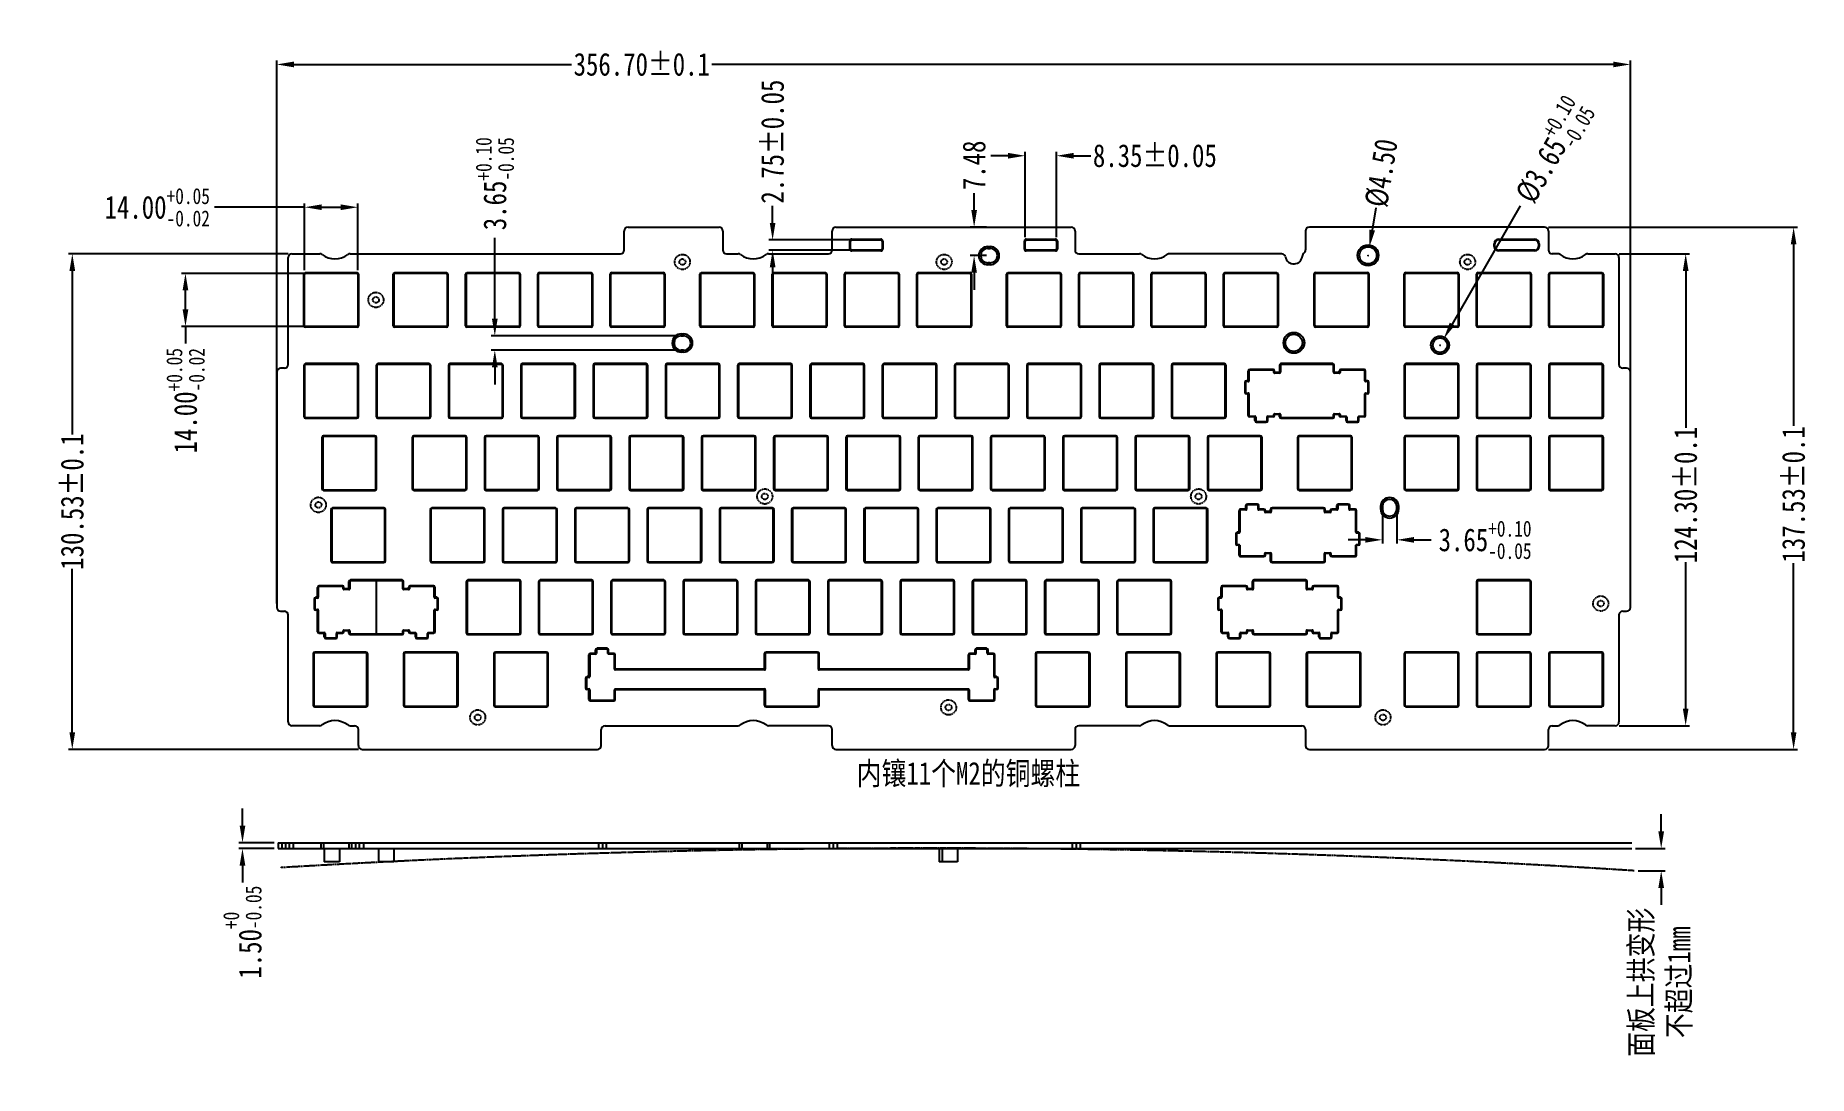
# Model space of a CAD drawing. Header units: inches. Extents: x 1285 to 1753, y 37 to 311.
import ezdxf

# ---------------------------------------------------------------- set-up
doc = ezdxf.new("R2010")
doc.units = ezdxf.units.IN
doc.header["$LTSCALE"] = 0.909449
doc.header["$MEASUREMENT"] = 0
doc.header["$PDMODE"] = 3
doc.header["$PDSIZE"] = 0.3125
for name, pattern in [('CENTER', [0.6, 0.375, -0.075, 0.075, -0.075]), ('HIDDEN', [0.2, 0.1, -0.1]), ('PHANTOM', [0.8, 0.45, -0.05, 0.1, -0.05, 0.1, -0.05])]:
    doc.linetypes.add(name, pattern=pattern)
doc.layers.get('0').update_dxf_attribs({"linetype": 'CONTINUOUS'})
doc.layers.get('Defpoints').update_dxf_attribs({"linetype": 'CONTINUOUS'})
for name, color, linetype in [('DEFAULT_2', 8, 'HIDDEN'), ('DEFAULT_3', 7, 'PHANTOM'), ('文字', 4, 'CONTINUOUS')]:
    doc.layers.add(name, color=color, linetype=linetype)
doc.styles.get("Standard").update_dxf_attribs({"font": 'txt', "width": 0.8})
doc.dimstyles.get("Standard").update_dxf_attribs({"dimtxt": 6, "dimasz": 4.5, "dimexe": 1, "dimexo": 1, "dimgap": 0.09, "dimtad": 0, "dimzin": 1, "dimdsep": 46, "dimtxsty": 'Standard', "dimcen": 0.09, "dimclrd": 5, "dimclre": 5, "dimclrt": 1, "dimadec": 0, "dimazin": 0, "dimtp": 0.01, "dimtm": 0.01, "dimtfac": 1, "dimtofl": 0, "dimtmove": 0, "dimatfit": 3, "dimfxl": 1, "dimtolj": 1, "dimtzin": 4, "dimarcsym": 0})

msp = doc.modelspace()

# ---------------------------------------------------------------- texts
at = {"layer": '文字', "lineweight": 0, "insert": (1501.672, 119.286), "char_height": 6, "width": 98.60204, "attachment_point": 1}
msp.add_mtext('{\\fSimSun|b0|i0|c134|p54;\\C3;内镶11个M2的铜螺柱}', dxfattribs=at)

# ---------------------------------------------------------------- blocks, each defined once
blk = doc.blocks.new('*D3')
at = {"layer": 'DEFAULT_3', "color": 3, "linetype": 'ByBlock', "lineweight": -2, "transparency": 16777216}
for p, q in [((1351.86, 253.13), (1293.97, 253.13)), ((1294.97, 248.63), (1294.97, 205.55)), ((1294.97, 127.1), (1294.97, 170.17)), ((1370.36, 122.6), (1293.97, 122.6))]:
    blk.add_line(p, q, dxfattribs=at)
at = {"layer": 'DEFAULT_3', "color": 3, "linetype": 'ByBlock', "transparency": 16777216}
for points in [[(1295.72, 248.63), (1294.22, 248.63), (1294.97, 253.13)], [(1294.22, 127.1), (1295.72, 127.1), (1294.97, 122.6)]]:
    blk.add_solid(points, dxfattribs=at)
at = {"layer": 'Defpoints', "color": 0, "linetype": 'ByBlock', "transparency": 16777216}
for p in [(1352.86, 253.13), (1294.97, 122.6), (1371.36, 122.6)]:
    blk.add_point(p, dxfattribs=at)
at = {"layer": 'DEFAULT_3', "color": 3, "linetype": 'ByBlock', "transparency": 16777216, "insert": (1294.97, 187.86), "char_height": 6, "attachment_point": 5, "rotation": 90}
blk.add_mtext('130.53%%P0.1', dxfattribs=at)
blk = doc.blocks.new('*D4')
at = {"layer": 'DEFAULT_3', "color": 3, "linetype": 'ByBlock', "lineweight": -2, "transparency": 16777216}
for p, q in [((1356.2, 248.78), (1356.2, 266.39)), ((1370.2, 248.78), (1370.2, 266.39)), ((1356.2, 265.39), (1332.41, 265.39)), ((1360.7, 265.39), (1365.7, 265.39))]:
    blk.add_line(p, q, dxfattribs=at)
at = {"layer": 'DEFAULT_3', "color": 3, "linetype": 'ByBlock', "transparency": 16777216}
for points in [[(1360.7, 266.14), (1360.7, 264.64), (1356.2, 265.39)], [(1365.7, 264.64), (1365.7, 266.14), (1370.2, 265.39)]]:
    blk.add_solid(points, dxfattribs=at)
at = {"layer": 'Defpoints', "color": 0, "linetype": 'ByBlock', "transparency": 16777216}
for p in [(1370.2, 265.39), (1356.2, 247.78), (1370.2, 247.78)]:
    blk.add_point(p, dxfattribs=at)
at = {"layer": 'DEFAULT_3', "color": 3, "linetype": 'ByBlock', "transparency": 16777216, "insert": (1317.36, 265.39), "char_height": 6, "attachment_point": 5}
blk.add_mtext('\\A1;14.00{\\H0.7x;\\S+0.05^ -0.02;}', dxfattribs=at)
blk = doc.blocks.new('*D5')
at = {"layer": 'DEFAULT_3', "color": 3, "linetype": 'ByBlock', "lineweight": -2, "transparency": 16777216}
for p, q in [((1369, 247.98), (1323.79, 247.98)), ((1324.79, 238.48), (1324.79, 243.48)), ((1369, 233.98), (1323.79, 233.98)), ((1324.79, 233.98), (1324.79, 229.48))]:
    blk.add_line(p, q, dxfattribs=at)
at = {"layer": 'DEFAULT_3', "color": 3, "linetype": 'ByBlock', "transparency": 16777216}
for points in [[(1325.54, 243.48), (1324.04, 243.48), (1324.79, 247.98)], [(1324.04, 238.48), (1325.54, 238.48), (1324.79, 233.98)]]:
    blk.add_solid(points, dxfattribs=at)
at = {"layer": 'Defpoints', "color": 0, "linetype": 'ByBlock', "transparency": 16777216}
for p in [(1324.79, 247.98), (1370, 247.98), (1370, 233.98)]:
    blk.add_point(p, dxfattribs=at)
at = {"layer": 'DEFAULT_3', "color": 3, "linetype": 'ByBlock', "transparency": 16777216, "insert": (1324.79, 214.43), "char_height": 6, "attachment_point": 5, "rotation": 90}
blk.add_mtext('\\A1;14.00{\\H0.7x;\\S+0.05^ -0.02;}', dxfattribs=at)
blk = doc.blocks.new('*D6')
at = {"layer": 'DEFAULT_3', "color": 3, "linetype": 'ByBlock', "lineweight": -2, "transparency": 16777216}
for p, q in [((1348.86, 160.98), (1348.86, 304)), ((1705.56, 160.98), (1705.56, 304)), ((1353.36, 303), (1426.55, 303)), ((1701.06, 303), (1463.53, 303))]:
    blk.add_line(p, q, dxfattribs=at)
at = {"layer": 'DEFAULT_3', "color": 3, "linetype": 'ByBlock', "transparency": 16777216}
for points in [[(1353.36, 303.75), (1353.36, 302.25), (1348.86, 303)], [(1701.06, 302.25), (1701.06, 303.75), (1705.56, 303)]]:
    blk.add_solid(points, dxfattribs=at)
at = {"layer": 'Defpoints', "color": 0, "linetype": 'ByBlock', "transparency": 16777216}
for p in [(1705.56, 303), (1348.86, 159.98), (1705.56, 159.98)]:
    blk.add_point(p, dxfattribs=at)
at = {"layer": 'DEFAULT_3', "color": 3, "linetype": 'ByBlock', "transparency": 16777216, "insert": (1445.04, 303), "char_height": 6, "attachment_point": 5}
blk.add_mtext('356.70%%P0.1', dxfattribs=at)
blk = doc.blocks.new('*D7')
at = {"layer": 'DEFAULT_3', "color": 3, "linetype": 'ByBlock', "lineweight": -2, "transparency": 16777216}
for p, q in [((1702.56, 253.13), (1721.13, 253.13)), ((1720.13, 248.63), (1720.13, 207.3)), ((1720.13, 133.33), (1720.13, 171.92)), ((1702.56, 128.83), (1721.13, 128.83))]:
    blk.add_line(p, q, dxfattribs=at)
at = {"layer": 'DEFAULT_3', "color": 3, "linetype": 'ByBlock', "transparency": 16777216}
for points in [[(1720.88, 248.63), (1719.38, 248.63), (1720.13, 253.13)], [(1719.38, 133.33), (1720.88, 133.33), (1720.13, 128.83)]]:
    blk.add_solid(points, dxfattribs=at)
at = {"layer": 'Defpoints', "color": 0, "linetype": 'ByBlock', "transparency": 16777216}
for p in [(1701.56, 253.13), (1701.56, 128.83), (1720.13, 128.83)]:
    blk.add_point(p, dxfattribs=at)
at = {"layer": 'DEFAULT_3', "color": 3, "linetype": 'ByBlock', "transparency": 16777216, "insert": (1720.13, 189.61), "char_height": 6, "attachment_point": 5, "rotation": 90}
blk.add_mtext('124.30%%P0.1', dxfattribs=at)
blk = doc.blocks.new('*D8')
at = {"layer": 'DEFAULT_3', "color": 3, "linetype": 'ByBlock', "lineweight": -2, "transparency": 16777216}
for p, q in [((1683.96, 260.13), (1749.57, 260.13)), ((1748.57, 255.63), (1748.57, 207.85)), ((1748.57, 127.1), (1748.57, 171.67)), ((1683.96, 122.6), (1749.57, 122.6))]:
    blk.add_line(p, q, dxfattribs=at)
at = {"layer": 'DEFAULT_3', "color": 3, "linetype": 'ByBlock', "transparency": 16777216}
for points in [[(1749.32, 255.63), (1747.82, 255.63), (1748.57, 260.13)], [(1747.82, 127.1), (1749.32, 127.1), (1748.57, 122.6)]]:
    blk.add_solid(points, dxfattribs=at)
at = {"layer": 'Defpoints', "color": 0, "linetype": 'ByBlock', "transparency": 16777216}
for p in [(1682.96, 260.13), (1748.57, 260.13), (1682.96, 122.6)]:
    blk.add_point(p, dxfattribs=at)
at = {"layer": 'DEFAULT_3', "color": 3, "linetype": 'ByBlock', "transparency": 16777216, "insert": (1748.57, 189.76), "char_height": 6, "attachment_point": 5, "rotation": 90}
blk.add_mtext('137.53%%P0.1', dxfattribs=at)
blk = doc.blocks.new('*D22')
at = {"layer": 'DEFAULT_3', "color": 3, "linetype": 'ByBlock', "lineweight": -2, "transparency": 16777216}
for p, q in [((1339.82, 102.51), (1339.82, 107.01)), ((1348.2, 98.01), (1338.82, 98.01)), ((1348.2, 96.51), (1338.82, 96.51)), ((1339.82, 92.01), (1339.82, 87.51))]:
    blk.add_line(p, q, dxfattribs=at)
at = {"layer": 'DEFAULT_3', "color": 3, "linetype": 'ByBlock', "transparency": 16777216}
for points in [[(1339.07, 102.51), (1340.57, 102.51), (1339.82, 98.01)], [(1340.57, 92.01), (1339.07, 92.01), (1339.82, 96.51)]]:
    blk.add_solid(points, dxfattribs=at)
at = {"layer": 'Defpoints', "color": 0, "linetype": 'ByBlock', "transparency": 16777216}
for p in [(1339.82, 98.01), (1349.2, 98.01), (1349.2, 96.51)]:
    blk.add_point(p, dxfattribs=at)
at = {"layer": 'DEFAULT_3', "color": 3, "linetype": 'ByBlock', "transparency": 16777216, "insert": (1339.82, 74.46), "char_height": 6, "attachment_point": 5, "rotation": 90}
blk.add_mtext('1.50{\\H0.7x;\\S+0^ -0.05;}', dxfattribs=at)
blk = doc.blocks.new('*D23')
at = {"layer": 'DEFAULT_3', "color": 3, "linetype": 'ByBlock', "lineweight": -2, "transparency": 16777216}
for p, q in [((1713.68, 101.01), (1713.68, 105.51)), ((1706.9, 96.51), (1714.68, 96.51)), ((1707.57, 90.63), (1714.68, 90.63)), ((1713.68, 86.13), (1713.68, 81.63))]:
    blk.add_line(p, q, dxfattribs=at)
at = {"layer": 'DEFAULT_3', "color": 3, "linetype": 'ByBlock', "transparency": 16777216}
for points in [[(1712.93, 101.01), (1714.43, 101.01), (1713.68, 96.51)], [(1714.43, 86.13), (1712.93, 86.13), (1713.68, 90.63)]]:
    blk.add_solid(points, dxfattribs=at)
at = {"layer": 'Defpoints', "color": 0, "linetype": 'ByBlock', "transparency": 16777216}
for p in [(1705.9, 96.51), (1713.68, 96.51), (1706.57, 90.63)]:
    blk.add_point(p, dxfattribs=at)
at = {"layer": 'DEFAULT_3', "color": 3, "linetype": 'ByBlock', "transparency": 16777216, "insert": (1713.68, 61.26), "char_height": 6, "attachment_point": 5, "rotation": 90}
blk.add_mtext('\\A1;{\\fSimSun|b0|i0|c134|p2;面板上拱变形}\\P{\\fSimSun|b0|i0|c134|p2;不超过1mm}', dxfattribs=at)
blk = doc.blocks.new('*D28')
at = {"layer": 'DEFAULT_3', "color": 3, "linetype": 'ByBlock', "lineweight": -2, "transparency": 16777216}
for p, q in [((1676.52, 265.75), (1658.6, 234.61)), ((1655.32, 229.06), (1655.5, 229.06)), ((1655.41, 228.97), (1655.41, 229.15))]:
    blk.add_line(p, q, dxfattribs=at)
at = {"layer": 'DEFAULT_3', "color": 3, "linetype": 'ByBlock', "transparency": 16777216}
blk.add_solid([(1657.95, 234.99), (1659.25, 234.24), (1656.35, 230.71)], dxfattribs=at)
at = {"layer": 'Defpoints', "color": 0, "linetype": 'ByBlock', "transparency": 16777216}
for p in [(1656.35, 230.71), (1654.46, 227.42)]:
    blk.add_point(p, dxfattribs=at)
at = {"layer": 'DEFAULT_3', "color": 3, "linetype": 'ByBlock', "transparency": 16777216, "insert": (1684.82, 280.18), "char_height": 6, "attachment_point": 5, "rotation": 60.0841}
blk.add_mtext('\\A1;\\A1;%%C3.65{\\H0.7x;\\S+0.10^ -0.05;}', dxfattribs=at)
blk = doc.blocks.new('*D29')
at = {"layer": 'DEFAULT_3', "color": 3, "linetype": 'ByBlock', "lineweight": -2, "transparency": 16777216}
for p, q in [((1479.52, 261.28), (1479.52, 265.78)), ((1500.13, 256.78), (1478.52, 256.78)), ((1500.13, 254.08), (1478.52, 254.08)), ((1479.52, 249.58), (1479.52, 245.08))]:
    blk.add_line(p, q, dxfattribs=at)
at = {"layer": 'DEFAULT_3', "color": 3, "linetype": 'ByBlock', "transparency": 16777216}
for points in [[(1478.77, 261.28), (1480.27, 261.28), (1479.52, 256.78)], [(1480.27, 249.58), (1478.77, 249.58), (1479.52, 254.08)]]:
    blk.add_solid(points, dxfattribs=at)
at = {"layer": 'Defpoints', "color": 0, "linetype": 'ByBlock', "transparency": 16777216}
for p in [(1479.52, 254.08), (1501.13, 256.78), (1501.13, 254.08)]:
    blk.add_point(p, dxfattribs=at)
at = {"layer": 'DEFAULT_3', "color": 3, "linetype": 'ByBlock', "transparency": 16777216, "insert": (1479.52, 282.67), "char_height": 6, "attachment_point": 5, "rotation": 90}
blk.add_mtext('\\A1;2.75%%P0.05', dxfattribs=at)
blk = doc.blocks.new('*D30')
at = {"layer": 'DEFAULT_3', "color": 3, "linetype": 'ByBlock', "lineweight": -2, "transparency": 16777216}
for p, q in [((1406.31, 236.02), (1406.31, 257.33)), ((1454.74, 231.52), (1405.31, 231.52)), ((1454.74, 227.72), (1405.31, 227.72)), ((1406.31, 223.22), (1406.31, 218.72))]:
    blk.add_line(p, q, dxfattribs=at)
at = {"layer": 'DEFAULT_3', "color": 3, "linetype": 'ByBlock', "transparency": 16777216}
for points in [[(1405.56, 236.02), (1407.06, 236.02), (1406.31, 231.52)], [(1407.06, 223.22), (1405.56, 223.22), (1406.31, 227.72)]]:
    blk.add_solid(points, dxfattribs=at)
at = {"layer": 'Defpoints', "color": 0, "linetype": 'ByBlock', "transparency": 16777216}
for p in [(1455.74, 231.52), (1406.31, 227.72), (1455.74, 227.72)]:
    blk.add_point(p, dxfattribs=at)
at = {"layer": 'DEFAULT_3', "color": 3, "linetype": 'ByBlock', "transparency": 16777216, "insert": (1406.31, 271.58), "char_height": 6, "attachment_point": 5, "rotation": 90}
blk.add_mtext('\\A1;\\A1;3.65{\\H0.7x;\\S+0.10^ -0.05;}', dxfattribs=at)
blk = doc.blocks.new('*D31')
at = {"layer": 'DEFAULT_3', "color": 3, "linetype": 'ByBlock', "lineweight": -2, "transparency": 16777216}
for p, q in [((1640.22, 185.23), (1640.22, 176.79)), ((1644.02, 185.23), (1644.02, 176.79)), ((1635.72, 177.79), (1631.22, 177.79)), ((1648.52, 177.79), (1653.02, 177.79))]:
    blk.add_line(p, q, dxfattribs=at)
at = {"layer": 'DEFAULT_3', "color": 3, "linetype": 'ByBlock', "transparency": 16777216}
for points in [[(1635.72, 177.04), (1635.72, 178.54), (1640.22, 177.79)], [(1648.52, 178.54), (1648.52, 177.04), (1644.02, 177.79)]]:
    blk.add_solid(points, dxfattribs=at)
at = {"layer": 'Defpoints', "color": 0, "linetype": 'ByBlock', "transparency": 16777216}
for p in [(1640.22, 186.23), (1644.02, 186.23), (1644.02, 177.79)]:
    blk.add_point(p, dxfattribs=at)
at = {"layer": 'DEFAULT_3', "color": 3, "linetype": 'ByBlock', "transparency": 16777216, "insert": (1667.27, 177.79), "char_height": 6, "attachment_point": 5}
blk.add_mtext('\\A1;\\A1;3.65{\\H0.7x;\\S+0.10^ -0.05;}', dxfattribs=at)
blk = doc.blocks.new('*D32')
at = {"layer": 'DEFAULT_3', "color": 3, "linetype": 'ByBlock', "lineweight": -2, "transparency": 16777216}
for p, q in [((1532.62, 264.63), (1532.62, 269.13)), ((1535.85, 260.13), (1531.62, 260.13)), ((1535.85, 252.65), (1531.62, 252.65)), ((1532.62, 248.15), (1532.62, 243.65))]:
    blk.add_line(p, q, dxfattribs=at)
at = {"layer": 'DEFAULT_3', "color": 3, "linetype": 'ByBlock', "transparency": 16777216}
for points in [[(1531.87, 264.63), (1533.37, 264.63), (1532.62, 260.13)], [(1533.37, 248.15), (1531.87, 248.15), (1532.62, 252.65)]]:
    blk.add_solid(points, dxfattribs=at)
at = {"layer": 'Defpoints', "color": 0, "linetype": 'ByBlock', "transparency": 16777216}
for p in [(1532.62, 260.13), (1536.85, 260.13), (1536.85, 252.65)]:
    blk.add_point(p, dxfattribs=at)
at = {"layer": 'DEFAULT_3', "color": 3, "linetype": 'ByBlock', "transparency": 16777216, "insert": (1532.62, 276.42), "char_height": 6, "attachment_point": 5, "rotation": 90}
blk.add_mtext('\\A1;7.48', dxfattribs=at)
blk = doc.blocks.new('*D33')
at = {"layer": 'DEFAULT_3', "color": 3, "linetype": 'ByBlock', "lineweight": -2, "transparency": 16777216}
for p, q in [((1541.56, 278.95), (1537.06, 278.95)), ((1546.06, 257.48), (1546.06, 279.95)), ((1554.36, 257.48), (1554.36, 279.95)), ((1558.86, 278.95), (1563.36, 278.95))]:
    blk.add_line(p, q, dxfattribs=at)
at = {"layer": 'DEFAULT_3', "color": 3, "linetype": 'ByBlock', "transparency": 16777216}
for points in [[(1541.56, 278.2), (1541.56, 279.7), (1546.06, 278.95)], [(1558.86, 279.7), (1558.86, 278.2), (1554.36, 278.95)]]:
    blk.add_solid(points, dxfattribs=at)
at = {"layer": 'Defpoints', "color": 0, "linetype": 'ByBlock', "transparency": 16777216}
for p in [(1554.36, 278.95), (1546.06, 256.48), (1554.36, 256.48)]:
    blk.add_point(p, dxfattribs=at)
at = {"layer": 'DEFAULT_3', "color": 3, "linetype": 'ByBlock', "transparency": 16777216, "insert": (1580.25, 278.95), "char_height": 6, "attachment_point": 5}
blk.add_mtext('\\A1;8.35%%P0.05', dxfattribs=at)
blk = doc.blocks.new('*D34')
at = {"layer": 'DEFAULT_3', "color": 3, "linetype": 'ByBlock', "lineweight": -2, "transparency": 16777216}
for p, q in [((1638.48, 265.25), (1637.52, 259.38)), ((1636.34, 252.71), (1636.52, 252.71)), ((1636.43, 252.62), (1636.43, 252.8))]:
    blk.add_line(p, q, dxfattribs=at)
at = {"layer": 'DEFAULT_3', "color": 3, "linetype": 'ByBlock', "transparency": 16777216}
blk.add_solid([(1636.78, 259.5), (1638.26, 259.25), (1636.79, 254.93)], dxfattribs=at)
at = {"layer": 'Defpoints', "color": 0, "linetype": 'ByBlock', "transparency": 16777216}
for p in [(1636.79, 254.93), (1636.06, 250.49)]:
    blk.add_point(p, dxfattribs=at)
at = {"layer": 'DEFAULT_3', "color": 3, "linetype": 'ByBlock', "transparency": 16777216, "insert": (1639.99, 274.42), "char_height": 6, "attachment_point": 5, "rotation": 80.6896}
blk.add_mtext('\\A1;%%c4.50', dxfattribs=at)

# ---------------------------------------------------------------- dimensions: what is measured, and where the dimension line sits
at = {"layer": 'DEFAULT_3', "linetype": 'ByBlock'}
dim = msp.add_diameter_dim_2p(p1=(1654.458, 227.417), p2=(1656.353, 230.711), text='\\A1;%%C3.65{\\H0.7x;\\S+0.10^ -0.05;}', dimstyle='Standard', override={"dimclrd": 3, "dimclre": 3, "dimclrt": 3}, dxfattribs=at)
dim.commit()
dim.dimension.update_dxf_attribs({"geometry": '*D28', "text_midpoint": (1684.82, 280.185), "dimtype": 163})
for base, p1, p2, text, picture, middle in [((1705.557, 302.996), (1348.856, 159.985), (1705.557, 159.985), '<>%%P0.1', '*D6', (1445.037, 302.996)), ((1370.202, 265.391), (1356.202, 247.783), (1370.202, 247.783), '\\A1;<>{\\H0.7x;\\S+0.05^ -0.02;}', '*D4', (1317.355, 265.391))]:
    dim = msp.add_linear_dim(base=base, p1=p1, p2=p2, text=text, dimstyle='Standard', override={"dimclrd": 3, "dimclre": 3, "dimclrt": 3, "dimtfillclr": 256}, dxfattribs=at)
    dim.commit()
    dim.dimension.update_dxf_attribs({"geometry": picture, "text_midpoint": middle, "dimtype": 160})
for base, p1, p2, text, override, picture, middle in [((1406.306, 227.724), (1455.744, 231.524), (1455.744, 227.724), '\\A1;3.65{\\H0.7x;\\S+0.10^ -0.05;}', {"dimclrd": 3, "dimclre": 3, "dimclrt": 3}, '*D30', (1406.306, 271.582)), ((1479.516, 254.08), (1501.13, 256.78), (1501.13, 254.08), '2.75%%P0.05', {"dimclrd": 3, "dimclre": 3, "dimclrt": 3}, '*D29', (1479.516, 282.67)), ((1748.567, 260.129), (1682.957, 122.6), (1682.957, 260.129), '<>%%P0.1', {"dimclrd": 3, "dimclre": 3, "dimclrt": 3, "dimtfillclr": 256}, '*D8', (1748.567, 189.763)), ((1294.971, 122.6), (1352.856, 253.13), (1371.356, 122.6), '<>%%P0.1', {"dimclrd": 3, "dimclre": 3, "dimclrt": 3, "dimtfillclr": 256}, '*D3', (1294.971, 187.865)), ((1720.128, 128.832), (1701.557, 253.13), (1701.557, 128.832), '<>%%P0.1', {"dimclrd": 3, "dimclre": 3, "dimclrt": 3, "dimtfillclr": 256}, '*D7', (1720.128, 189.612)), ((1324.795, 247.983), (1370.002, 233.983), (1370.002, 247.983), '\\A1;<>{\\H0.7x;\\S+0.05^ -0.02;}', {"dimclrd": 3, "dimclre": 3, "dimclrt": 3, "dimtfillclr": 256}, '*D5', (1324.795, 214.433)), ((1339.818, 98.011), (1349.198, 96.511), (1349.198, 98.011), '<>{\\H0.7x;\\S+0^ -0.05;}', {"dimclrd": 3, "dimclre": 3, "dimclrt": 3, "dimtfillclr": 256}, '*D22', (1339.818, 74.461)), ((1713.676, 96.511), (1706.574, 90.635), (1705.898, 96.511), '{\\fSimSun|b0|i0|c134|p2;面板上拱变形}\\P{\\fSimSun|b0|i0|c134|p2;不超过1mm}', {"dimclrd": 3, "dimclre": 3, "dimclrt": 3, "dimtfillclr": 256}, '*D23', (1713.676, 61.259))]:
    dim = msp.add_linear_dim(base=base, p1=p1, p2=p2, angle=90, text=text, dimstyle='Standard', override=override, dxfattribs=at)
    dim.commit()
    dim.dimension.update_dxf_attribs({"geometry": picture, "text_midpoint": middle, "dimtype": 160})
dim = msp.add_diameter_dim_2p(p1=(1636.064, 250.494), p2=(1636.792, 254.935), dimstyle='Standard', override={"dimclrd": 3, "dimclre": 3, "dimclrt": 3}, dxfattribs=at)
dim.commit()
dim.dimension.update_dxf_attribs({"geometry": '*D34', "text_midpoint": (1639.986, 274.415), "dimtype": 163})
dim = msp.add_linear_dim(base=(1532.615, 260.129), p1=(1536.854, 252.648), p2=(1536.854, 260.129), angle=90, dimstyle='Standard', override={"dimclrd": 3, "dimclre": 3, "dimclrt": 3}, dxfattribs=at)
dim.commit()
dim.dimension.update_dxf_attribs({"geometry": '*D32', "text_midpoint": (1532.615, 276.419), "dimtype": 160})
for base, p1, p2, text, picture, middle in [((1554.356, 278.946), (1546.056, 256.48), (1554.356, 256.48), '8.35%%P0.05', '*D33', (1580.246, 278.946)), ((1644.016, 177.791), (1640.216, 186.234), (1644.016, 186.234), '\\A1;3.65{\\H0.7x;\\S+0.10^ -0.05;}', '*D31', (1667.266, 177.791))]:
    dim = msp.add_linear_dim(base=base, p1=p1, p2=p2, text=text, dimstyle='Standard', override={"dimclrd": 3, "dimclre": 3, "dimclrt": 3}, dxfattribs=at)
    dim.commit()
    dim.dimension.update_dxf_attribs({"geometry": picture, "text_midpoint": middle})

# ---------------------------------------------------------------- linework, layer by layer
at = {"color": 7, "linetype": 'Continuous'}
for p, q in [((1440.41, 254.13), (1440.41, 259.129)), ((1441.41, 260.129), (1465.41, 260.129)), ((1466.41, 259.129), (1466.41, 254.13)), ((1495.207, 254.13), (1495.207, 259.129)), ((1496.207, 260.129), (1558.206, 260.129)), ((1559.206, 259.129), (1559.206, 254.13)), ((1619.957, 259.129), (1619.957, 254.13)), ((1682.957, 260.129), (1620.957, 260.129)), ((1683.957, 259.129), (1683.957, 254.13)), ((1352.856, 253.13), (1360.223, 253.13)), ((1368.163, 253.13), (1439.41, 253.13)), ((1467.41, 253.13), (1470.457, 253.13)), ((1478.397, 253.13), (1494.207, 253.13)), ((1536.254, 255.048), (1536.254, 254.548)), ((1536.254, 255.048), (1536.854, 255.048)), ((1536.254, 254.548), (1536.854, 254.548)), ((1536.854, 255.048), (1536.854, 254.548)), ((1560.206, 253.13), (1576.187, 253.13)), ((1613.691, 253.13), (1584.127, 253.13)), ((1669.657, 255.78), (1669.857, 255.78)), ((1669.657, 255.08), (1669.657, 255.78)), ((1669.657, 255.08), (1669.857, 255.08)), ((1669.857, 255.08), (1669.857, 255.78)), ((1670.857, 256.98), (1680.357, 256.98)), ((1670.857, 256.98), (1670.857, 256.78)), ((1670.857, 256.78), (1680.357, 256.78)), ((1680.357, 254.08), (1670.857, 254.08)), ((1670.857, 253.88), (1670.857, 254.08)), ((1680.357, 253.88), (1670.857, 253.88)), ((1680.357, 256.98), (1680.357, 256.78)), ((1680.357, 253.88), (1680.357, 254.08)), ((1681.557, 255.78), (1681.357, 255.78)), ((1681.357, 255.78), (1681.357, 255.08)), ((1681.557, 255.08), (1681.357, 255.08)), ((1681.557, 255.78), (1681.557, 255.08)), ((1686.42, 253.13), (1684.957, 253.13)), ((1694.36, 253.13), (1701.557, 253.13)), ((1351.856, 223.985), (1351.856, 252.13)), ((1356.002, 234.183), (1356.002, 247.783)), ((1356.202, 247.783), (1356.002, 247.783)), ((1356.202, 234.183), (1356.202, 247.783)), ((1356.402, 248.183), (1356.402, 247.983)), ((1356.402, 248.183), (1370.002, 248.183)), ((1356.402, 247.983), (1370.002, 247.983)), ((1370.002, 247.983), (1370.002, 248.183)), ((1370.202, 247.783), (1370.202, 234.183)), ((1370.402, 247.783), (1370.202, 247.783)), ((1370.402, 247.783), (1370.402, 234.183)), ((1379.562, 234.183), (1379.562, 247.783)), ((1379.562, 247.783), (1379.762, 247.783)), ((1379.762, 234.183), (1379.762, 247.783)), ((1379.962, 248.183), (1379.962, 247.983)), ((1379.962, 248.183), (1393.562, 248.183)), ((1379.962, 247.983), (1393.562, 247.983)), ((1393.562, 248.183), (1393.562, 247.983)), ((1393.762, 247.783), (1393.762, 234.183)), ((1393.962, 247.783), (1393.762, 247.783)), ((1393.962, 247.783), (1393.962, 234.183)), ((1398.612, 234.183), (1398.612, 247.783)), ((1398.612, 247.783), (1398.812, 247.783)), ((1398.812, 234.183), (1398.812, 247.783)), ((1399.012, 248.183), (1399.012, 247.983)), ((1399.012, 248.183), (1412.612, 248.183)), ((1399.012, 247.983), (1412.612, 247.983)), ((1412.612, 248.183), (1412.612, 247.983)), ((1412.812, 247.783), (1412.812, 234.183)), ((1413.012, 247.783), (1412.812, 247.783)), ((1413.012, 247.783), (1413.012, 234.183)), ((1417.662, 234.183), (1417.662, 247.783)), ((1417.662, 247.783), (1417.862, 247.783)), ((1417.862, 234.183), (1417.862, 247.783)), ((1418.062, 248.183), (1418.062, 247.983)), ((1418.062, 248.183), (1431.662, 248.183)), ((1418.062, 247.983), (1431.662, 247.983)), ((1431.662, 248.183), (1431.662, 247.983)), ((1431.862, 247.783), (1431.862, 234.183)), ((1432.062, 247.783), (1431.862, 247.783)), ((1432.062, 247.783), (1432.062, 234.183)), ((1436.712, 234.183), (1436.712, 247.783)), ((1436.712, 247.783), (1436.912, 247.783)), ((1436.912, 234.183), (1436.912, 247.783)), ((1437.112, 248.183), (1437.112, 247.983)), ((1437.112, 248.183), (1450.712, 248.183)), ((1437.112, 247.983), (1450.712, 247.983)), ((1450.712, 248.183), (1450.712, 247.983)), ((1450.912, 247.783), (1450.912, 234.183)), ((1451.112, 247.783), (1450.912, 247.783)), ((1451.112, 247.783), (1451.112, 234.183)), ((1460.372, 234.183), (1460.372, 247.783)), ((1460.372, 247.783), (1460.572, 247.783)), ((1460.572, 234.183), (1460.572, 247.783)), ((1460.772, 248.183), (1460.772, 247.983)), ((1460.772, 248.183), (1474.372, 248.183)), ((1460.772, 247.983), (1474.372, 247.983)), ((1474.372, 248.183), (1474.372, 247.983)), ((1474.572, 247.783), (1474.572, 234.183)), ((1474.772, 247.783), (1474.572, 247.783)), ((1474.772, 247.783), (1474.772, 234.183)), ((1479.422, 234.183), (1479.422, 247.783)), ((1479.422, 247.783), (1479.622, 247.783)), ((1479.622, 234.183), (1479.622, 247.783)), ((1479.822, 248.183), (1479.822, 247.983)), ((1479.822, 248.183), (1493.422, 248.183)), ((1479.822, 247.983), (1493.422, 247.983)), ((1493.422, 248.183), (1493.422, 247.983)), ((1493.622, 247.783), (1493.622, 234.183)), ((1493.822, 247.783), (1493.622, 247.783)), ((1493.822, 247.783), (1493.822, 234.183)), ((1498.472, 234.183), (1498.472, 247.783)), ((1498.472, 247.783), (1498.672, 247.783)), ((1498.672, 234.183), (1498.672, 247.783)), ((1498.872, 248.183), (1498.872, 247.983)), ((1498.872, 248.183), (1512.472, 248.183)), ((1498.872, 247.983), (1512.472, 247.983)), ((1512.472, 248.183), (1512.472, 247.983)), ((1512.672, 247.783), (1512.672, 234.183)), ((1512.872, 247.783), (1512.672, 247.783)), ((1512.872, 247.783), (1512.872, 234.183)), ((1517.522, 234.183), (1517.522, 247.783)), ((1517.522, 247.783), (1517.722, 247.783)), ((1517.722, 234.183), (1517.722, 247.783)), ((1517.922, 248.183), (1517.922, 247.983)), ((1517.922, 248.183), (1531.522, 248.183)), ((1517.922, 247.983), (1531.522, 247.983)), ((1531.522, 248.183), (1531.522, 247.983)), ((1531.722, 247.783), (1531.722, 234.183)), ((1531.922, 247.783), (1531.722, 247.783)), ((1531.922, 247.783), (1531.922, 234.183)), ((1536.254, 250.248), (1536.254, 250.748)), ((1536.854, 250.748), (1536.254, 250.748)), ((1536.854, 250.248), (1536.254, 250.248)), ((1536.854, 250.248), (1536.854, 250.748)), ((1541.172, 234.183), (1541.172, 247.783)), ((1541.172, 247.783), (1541.372, 247.783)), ((1541.372, 234.183), (1541.372, 247.783)), ((1541.572, 248.183), (1541.572, 247.983)), ((1541.572, 248.183), (1555.172, 248.183)), ((1541.572, 247.983), (1555.172, 247.983)), ((1555.172, 248.183), (1555.172, 247.983)), ((1555.372, 247.783), (1555.372, 234.183)), ((1555.572, 247.783), (1555.372, 247.783)), ((1555.572, 247.783), (1555.572, 234.183)), ((1560.222, 234.183), (1560.222, 247.783)), ((1560.222, 247.783), (1560.422, 247.783)), ((1560.422, 234.183), (1560.422, 247.783)), ((1560.622, 248.183), (1560.622, 247.983)), ((1560.622, 248.183), (1574.222, 248.183)), ((1560.622, 247.983), (1574.222, 247.983)), ((1574.222, 248.183), (1574.222, 247.983)), ((1574.422, 247.783), (1574.422, 234.183)), ((1574.622, 247.783), (1574.422, 247.783)), ((1574.622, 247.783), (1574.622, 234.183)), ((1579.272, 234.183), (1579.272, 247.783)), ((1579.272, 247.783), (1579.472, 247.783)), ((1579.472, 234.183), (1579.472, 247.783)), ((1579.672, 248.183), (1579.672, 247.983)), ((1579.672, 248.183), (1593.272, 248.183)), ((1579.672, 247.983), (1593.272, 247.983)), ((1593.272, 248.183), (1593.272, 247.983)), ((1593.672, 247.783), (1593.472, 247.783)), ((1593.472, 247.783), (1593.472, 234.183)), ((1593.672, 247.783), (1593.672, 234.183)), ((1598.322, 247.783), (1598.522, 247.783)), ((1598.322, 234.183), (1598.322, 247.783)), ((1598.522, 234.183), (1598.522, 247.783)), ((1598.722, 248.183), (1612.322, 248.183)), ((1598.722, 248.183), (1598.722, 247.983)), ((1598.722, 247.983), (1612.322, 247.983)), ((1612.322, 248.183), (1612.322, 247.983)), ((1612.722, 247.783), (1612.522, 247.783)), ((1612.522, 247.783), (1612.522, 234.183)), ((1612.722, 247.783), (1612.722, 234.183)), ((1622.23, 247.815), (1622.43, 247.815)), ((1622.23, 234.215), (1622.23, 247.815)), ((1622.43, 234.215), (1622.43, 247.815)), ((1622.63, 248.215), (1636.23, 248.215)), ((1622.63, 248.215), (1622.63, 248.015)), ((1622.63, 248.015), (1636.23, 248.015)), ((1636.23, 248.215), (1636.23, 248.015)), ((1636.63, 247.815), (1636.43, 247.815)), ((1636.43, 247.815), (1636.43, 234.215)), ((1636.63, 247.815), (1636.63, 234.215)), ((1646.152, 247.783), (1645.952, 247.783)), ((1645.952, 234.183), (1645.952, 247.783)), ((1646.152, 234.183), (1646.152, 247.783)), ((1646.352, 248.183), (1659.952, 248.183)), ((1646.352, 248.183), (1646.352, 247.983)), ((1646.352, 247.983), (1659.952, 247.983)), ((1659.952, 247.983), (1659.952, 248.183)), ((1660.352, 247.783), (1660.152, 247.783)), ((1660.152, 247.783), (1660.152, 234.183)), ((1660.352, 247.783), (1660.352, 234.183)), ((1665.202, 247.783), (1665.002, 247.783)), ((1665.002, 234.183), (1665.002, 247.783)), ((1665.202, 234.183), (1665.202, 247.783)), ((1665.402, 248.183), (1679.002, 248.183)), ((1665.402, 248.183), (1665.402, 247.983)), ((1665.402, 247.983), (1679.002, 247.983)), ((1679.002, 247.983), (1679.002, 248.183)), ((1679.402, 247.783), (1679.202, 247.783)), ((1679.202, 247.783), (1679.202, 234.183)), ((1679.402, 247.783), (1679.402, 234.183)), ((1684.252, 247.783), (1684.052, 247.783)), ((1684.052, 234.183), (1684.052, 247.783)), ((1684.252, 234.183), (1684.252, 247.783)), ((1684.452, 248.183), (1698.052, 248.183)), ((1684.452, 248.183), (1684.452, 247.983)), ((1684.452, 247.983), (1698.052, 247.983)), ((1698.052, 247.983), (1698.052, 248.183)), ((1698.452, 247.783), (1698.252, 247.783)), ((1698.252, 247.783), (1698.252, 234.183)), ((1698.452, 247.783), (1698.452, 234.183)), ((1702.557, 252.13), (1702.557, 223.985)), ((1356.002, 234.183), (1356.202, 234.183)), ((1356.402, 233.983), (1356.402, 233.783)), ((1370.002, 233.983), (1356.402, 233.983)), ((1370.002, 233.783), (1356.402, 233.783)), ((1370.002, 233.783), (1370.002, 233.983)), ((1370.202, 234.183), (1370.402, 234.183)), ((1379.562, 234.183), (1379.762, 234.183)), ((1379.962, 233.783), (1379.962, 233.983)), ((1393.562, 233.983), (1379.962, 233.983)), ((1393.562, 233.783), (1379.962, 233.783)), ((1393.562, 233.783), (1393.562, 233.983)), ((1393.962, 234.183), (1393.762, 234.183)), ((1398.612, 234.183), (1398.812, 234.183)), ((1399.012, 233.783), (1399.012, 233.983)), ((1412.612, 233.983), (1399.012, 233.983)), ((1412.612, 233.783), (1399.012, 233.783)), ((1412.612, 233.783), (1412.612, 233.983)), ((1413.012, 234.183), (1412.812, 234.183)), ((1417.662, 234.183), (1417.862, 234.183)), ((1418.062, 233.783), (1418.062, 233.983)), ((1431.662, 233.983), (1418.062, 233.983)), ((1431.662, 233.783), (1418.062, 233.783)), ((1431.662, 233.783), (1431.662, 233.983)), ((1432.062, 234.183), (1431.862, 234.183)), ((1436.712, 234.183), (1436.912, 234.183)), ((1437.112, 233.783), (1437.112, 233.983)), ((1450.712, 233.983), (1437.112, 233.983)), ((1450.712, 233.783), (1437.112, 233.783)), ((1450.712, 233.783), (1450.712, 233.983)), ((1451.112, 234.183), (1450.912, 234.183)), ((1460.372, 234.183), (1460.572, 234.183)), ((1460.772, 233.783), (1460.772, 233.983)), ((1474.372, 233.983), (1460.772, 233.983)), ((1474.372, 233.783), (1460.772, 233.783)), ((1474.372, 233.783), (1474.372, 233.983)), ((1474.772, 234.183), (1474.572, 234.183)), ((1479.422, 234.183), (1479.622, 234.183)), ((1479.822, 233.783), (1479.822, 233.983)), ((1493.422, 233.983), (1479.822, 233.983)), ((1493.422, 233.783), (1479.822, 233.783)), ((1493.422, 233.783), (1493.422, 233.983)), ((1493.822, 234.183), (1493.622, 234.183)), ((1498.472, 234.183), (1498.672, 234.183)), ((1498.872, 233.783), (1498.872, 233.983)), ((1512.472, 233.983), (1498.872, 233.983)), ((1512.472, 233.783), (1498.872, 233.783)), ((1512.472, 233.783), (1512.472, 233.983)), ((1512.872, 234.183), (1512.672, 234.183)), ((1517.522, 234.183), (1517.722, 234.183)), ((1517.922, 233.783), (1517.922, 233.983)), ((1531.522, 233.983), (1517.922, 233.983)), ((1531.522, 233.783), (1517.922, 233.783)), ((1531.522, 233.783), (1531.522, 233.983)), ((1531.922, 234.183), (1531.722, 234.183)), ((1541.172, 234.183), (1541.372, 234.183)), ((1541.572, 233.783), (1541.572, 233.983)), ((1555.172, 233.983), (1541.572, 233.983)), ((1555.172, 233.783), (1541.572, 233.783)), ((1555.172, 233.783), (1555.172, 233.983)), ((1555.572, 234.183), (1555.372, 234.183)), ((1560.222, 234.183), (1560.422, 234.183)), ((1560.622, 233.783), (1560.622, 233.983)), ((1574.222, 233.983), (1560.622, 233.983)), ((1574.222, 233.783), (1560.622, 233.783)), ((1574.222, 233.783), (1574.222, 233.983)), ((1574.622, 234.183), (1574.422, 234.183)), ((1579.272, 234.183), (1579.472, 234.183)), ((1579.672, 233.783), (1579.672, 233.983)), ((1593.272, 233.983), (1579.672, 233.983)), ((1593.272, 233.783), (1579.672, 233.783)), ((1593.272, 233.783), (1593.272, 233.983)), ((1593.672, 234.183), (1593.472, 234.183)), ((1598.322, 234.183), (1598.522, 234.183)), ((1612.322, 233.983), (1598.722, 233.983)), ((1598.722, 233.783), (1598.722, 233.983)), ((1612.322, 233.783), (1598.722, 233.783)), ((1612.322, 233.783), (1612.322, 233.983)), ((1612.722, 234.183), (1612.522, 234.183)), ((1622.23, 234.215), (1622.43, 234.215)), ((1636.23, 234.015), (1622.63, 234.015)), ((1622.63, 233.815), (1622.63, 234.015)), ((1636.23, 233.815), (1622.63, 233.815)), ((1636.23, 233.815), (1636.23, 234.015)), ((1636.63, 234.215), (1636.43, 234.215)), ((1645.952, 234.183), (1646.152, 234.183)), ((1659.952, 233.983), (1646.352, 233.983)), ((1646.352, 233.983), (1646.352, 233.783)), ((1659.952, 233.783), (1646.352, 233.783)), ((1659.952, 233.783), (1659.952, 233.983)), ((1660.152, 234.183), (1660.352, 234.183)), ((1665.002, 234.183), (1665.202, 234.183)), ((1679.002, 233.983), (1665.402, 233.983)), ((1665.402, 233.983), (1665.402, 233.783)), ((1679.002, 233.783), (1665.402, 233.783)), ((1679.002, 233.783), (1679.002, 233.983)), ((1679.202, 234.183), (1679.402, 234.183)), ((1684.052, 234.183), (1684.252, 234.183)), ((1698.052, 233.983), (1684.452, 233.983)), ((1684.452, 233.983), (1684.452, 233.783)), ((1698.052, 233.783), (1684.452, 233.783)), ((1698.052, 233.783), (1698.052, 233.983)), ((1698.252, 234.183), (1698.452, 234.183)), ((1455.444, 232.024), (1455.444, 231.524)), ((1455.444, 232.024), (1456.044, 232.024)), ((1455.444, 231.524), (1456.044, 231.524)), ((1456.044, 232.024), (1456.044, 231.524)), ((1455.444, 227.224), (1455.444, 227.724)), ((1456.044, 227.724), (1455.444, 227.724)), ((1456.044, 227.224), (1455.444, 227.224)), ((1456.044, 227.224), (1456.044, 227.724)), ((1348.856, 221.985), (1348.856, 159.985)), ((1350.856, 222.985), (1349.856, 222.985)), ((1356.002, 223.75), (1356.002, 210.25)), ((1356.202, 223.75), (1356.002, 223.75)), ((1356.202, 223.75), (1356.202, 210.25)), ((1356.452, 224.2), (1356.452, 224)), ((1369.952, 224.2), (1356.452, 224.2)), ((1369.952, 224), (1356.452, 224)), ((1369.952, 224), (1369.952, 224.2)), ((1370.202, 210.25), (1370.202, 223.75)), ((1370.402, 223.75), (1370.202, 223.75)), ((1370.402, 210.25), (1370.402, 223.75)), ((1375.052, 223.75), (1375.052, 210.25)), ((1375.252, 223.75), (1375.052, 223.75)), ((1375.252, 223.75), (1375.252, 210.25)), ((1375.502, 224.2), (1375.502, 224)), ((1389.002, 224.2), (1375.502, 224.2)), ((1389.002, 224), (1375.502, 224)), ((1389.002, 224), (1389.002, 224.2)), ((1389.252, 210.25), (1389.252, 223.75)), ((1389.452, 223.75), (1389.252, 223.75)), ((1389.452, 210.25), (1389.452, 223.75)), ((1394.102, 223.75), (1394.102, 210.25)), ((1394.302, 223.75), (1394.102, 223.75)), ((1394.302, 223.75), (1394.302, 210.25)), ((1394.552, 224.2), (1394.552, 224)), ((1408.052, 224.2), (1394.552, 224.2)), ((1408.052, 224), (1394.552, 224)), ((1408.052, 224), (1408.052, 224.2)), ((1408.302, 210.25), (1408.302, 223.75)), ((1408.502, 223.75), (1408.302, 223.75)), ((1408.502, 210.25), (1408.502, 223.75)), ((1413.152, 223.75), (1413.152, 210.25)), ((1413.352, 223.75), (1413.152, 223.75)), ((1413.352, 223.75), (1413.352, 210.25)), ((1413.602, 224.2), (1413.602, 224)), ((1427.102, 224.2), (1413.602, 224.2)), ((1427.102, 224), (1413.602, 224)), ((1427.102, 224), (1427.102, 224.2)), ((1427.352, 210.25), (1427.352, 223.75)), ((1427.552, 223.75), (1427.352, 223.75)), ((1427.552, 210.25), (1427.552, 223.75)), ((1432.202, 223.75), (1432.202, 210.25)), ((1432.402, 223.75), (1432.202, 223.75)), ((1432.402, 223.75), (1432.402, 210.25)), ((1432.652, 224.2), (1432.652, 224)), ((1446.152, 224.2), (1432.652, 224.2)), ((1446.152, 224), (1432.652, 224)), ((1446.152, 224), (1446.152, 224.2)), ((1446.402, 210.25), (1446.402, 223.75)), ((1446.602, 223.75), (1446.402, 223.75)), ((1446.602, 210.25), (1446.602, 223.75)), ((1451.252, 223.75), (1451.252, 210.25)), ((1451.452, 223.75), (1451.252, 223.75)), ((1451.452, 223.75), (1451.452, 210.25)), ((1451.702, 224.2), (1451.702, 224)), ((1465.202, 224.2), (1451.702, 224.2)), ((1465.202, 224), (1451.702, 224)), ((1465.202, 224), (1465.202, 224.2)), ((1465.452, 210.25), (1465.452, 223.75)), ((1465.652, 223.75), (1465.452, 223.75)), ((1465.652, 210.25), (1465.652, 223.75)), ((1470.302, 223.75), (1470.302, 210.25)), ((1470.502, 223.75), (1470.302, 223.75)), ((1470.502, 223.75), (1470.502, 210.25)), ((1470.752, 224.2), (1470.752, 224)), ((1484.252, 224.2), (1470.752, 224.2)), ((1484.252, 224), (1470.752, 224)), ((1484.252, 224), (1484.252, 224.2)), ((1484.502, 210.25), (1484.502, 223.75)), ((1484.702, 223.75), (1484.502, 223.75)), ((1484.702, 210.25), (1484.702, 223.75)), ((1489.352, 223.75), (1489.352, 210.25)), ((1489.552, 223.75), (1489.352, 223.75)), ((1489.552, 223.75), (1489.552, 210.25)), ((1489.802, 224.2), (1489.802, 224)), ((1503.302, 224.2), (1489.802, 224.2)), ((1503.302, 224), (1489.802, 224)), ((1503.302, 224), (1503.302, 224.2)), ((1503.552, 210.25), (1503.552, 223.75)), ((1503.752, 223.75), (1503.552, 223.75)), ((1503.752, 210.25), (1503.752, 223.75)), ((1508.402, 223.75), (1508.402, 210.25)), ((1508.602, 223.75), (1508.402, 223.75)), ((1508.602, 223.75), (1508.602, 210.25)), ((1508.852, 224.2), (1508.852, 224)), ((1522.352, 224.2), (1508.852, 224.2)), ((1522.352, 224), (1508.852, 224)), ((1522.352, 224), (1522.352, 224.2)), ((1522.602, 210.25), (1522.602, 223.75)), ((1522.802, 223.75), (1522.602, 223.75)), ((1522.802, 210.25), (1522.802, 223.75)), ((1527.452, 223.75), (1527.452, 210.25)), ((1527.652, 223.75), (1527.452, 223.75)), ((1527.652, 223.75), (1527.652, 210.25)), ((1527.902, 224.2), (1527.902, 224)), ((1541.402, 224.2), (1527.902, 224.2)), ((1541.402, 224), (1527.902, 224)), ((1541.402, 224), (1541.402, 224.2)), ((1541.652, 210.25), (1541.652, 223.75)), ((1541.852, 223.75), (1541.652, 223.75)), ((1541.852, 210.25), (1541.852, 223.75)), ((1546.502, 223.75), (1546.502, 210.25)), ((1546.702, 223.75), (1546.502, 223.75)), ((1546.702, 223.75), (1546.702, 210.25)), ((1546.952, 224.2), (1546.952, 224)), ((1560.452, 224.2), (1546.952, 224.2)), ((1560.452, 224), (1546.952, 224)), ((1560.452, 224), (1560.452, 224.2)), ((1560.702, 210.25), (1560.702, 223.75)), ((1560.902, 223.75), (1560.702, 223.75)), ((1560.902, 210.25), (1560.902, 223.75)), ((1565.552, 223.75), (1565.552, 210.25)), ((1565.752, 223.75), (1565.552, 223.75)), ((1565.752, 223.75), (1565.752, 210.25)), ((1566.002, 224.2), (1566.002, 224)), ((1579.502, 224.2), (1566.002, 224.2)), ((1579.502, 224), (1566.002, 224)), ((1579.502, 224), (1579.502, 224.2)), ((1579.952, 223.75), (1579.752, 223.75)), ((1579.752, 210.25), (1579.752, 223.75)), ((1579.952, 210.25), (1579.952, 223.75)), ((1584.802, 223.75), (1584.602, 223.75)), ((1584.602, 223.75), (1584.602, 210.25)), ((1584.802, 223.75), (1584.802, 210.25)), ((1598.552, 224.2), (1585.052, 224.2)), ((1585.052, 224.2), (1585.052, 224)), ((1598.552, 224), (1585.052, 224)), ((1598.552, 224), (1598.552, 224.2)), ((1599.002, 223.75), (1598.802, 223.75)), ((1598.802, 210.25), (1598.802, 223.75)), ((1599.002, 210.25), (1599.002, 223.75)), ((1605.042, 219.655), (1604.367, 219.655)), ((1604.367, 219.655), (1604.367, 219.455)), ((1605.042, 222.255), (1604.842, 222.255)), ((1604.842, 219.455), (1604.842, 222.255)), ((1605.042, 222.255), (1605.042, 219.655)), ((1611.392, 222.655), (1605.242, 222.655)), ((1605.242, 222.655), (1605.242, 222.455)), ((1611.392, 222.455), (1605.242, 222.455)), ((1611.392, 222.455), (1611.392, 222.655)), ((1611.792, 222.255), (1611.592, 222.255)), ((1611.592, 221.855), (1611.592, 222.255)), ((1613.017, 221.855), (1611.592, 221.855)), ((1611.792, 221.655), (1611.792, 222.255)), ((1613.017, 221.655), (1611.792, 221.655)), ((1613.017, 221.655), (1613.017, 221.855)), ((1613.317, 223.8), (1613.117, 223.8)), ((1613.117, 223.8), (1613.117, 221.955)), ((1613.117, 221.955), (1613.317, 221.955)), ((1613.317, 223.8), (1613.317, 221.955)), ((1627.117, 224.2), (1613.517, 224.2)), ((1613.517, 224.2), (1613.517, 224)), ((1627.117, 224), (1613.517, 224)), ((1627.117, 224), (1627.117, 224.2)), ((1627.517, 223.8), (1627.317, 223.8)), ((1627.317, 221.955), (1627.317, 223.8)), ((1627.317, 221.955), (1627.517, 221.955)), ((1627.517, 221.955), (1627.517, 223.8)), ((1629.042, 221.855), (1627.617, 221.855)), ((1627.617, 221.855), (1627.617, 221.655)), ((1628.842, 221.655), (1627.617, 221.655)), ((1629.042, 222.255), (1628.842, 222.255)), ((1628.842, 221.655), (1628.842, 222.255)), ((1629.042, 222.255), (1629.042, 221.855)), ((1635.392, 222.655), (1629.242, 222.655)), ((1629.242, 222.655), (1629.242, 222.455)), ((1635.392, 222.455), (1629.242, 222.455)), ((1635.392, 222.455), (1635.392, 222.655)), ((1635.792, 222.255), (1635.592, 222.255)), ((1635.592, 219.655), (1635.592, 222.255)), ((1636.267, 219.655), (1635.592, 219.655)), ((1635.792, 219.455), (1635.792, 222.255)), ((1636.267, 219.455), (1636.267, 219.655)), ((1646.152, 223.75), (1645.952, 223.75)), ((1645.952, 223.75), (1645.952, 210.25)), ((1646.152, 223.75), (1646.152, 210.25)), ((1659.902, 224.2), (1646.402, 224.2)), ((1646.402, 224.2), (1646.402, 224)), ((1659.902, 224), (1646.402, 224)), ((1659.902, 224), (1659.902, 224.2)), ((1660.352, 223.75), (1660.152, 223.75)), ((1660.152, 210.25), (1660.152, 223.75)), ((1660.352, 210.25), (1660.352, 223.75)), ((1665.202, 223.75), (1665.002, 223.75)), ((1665.002, 223.75), (1665.002, 210.25)), ((1665.202, 223.75), (1665.202, 210.25)), ((1678.952, 224.2), (1665.452, 224.2)), ((1665.452, 224.2), (1665.452, 224)), ((1678.952, 224), (1665.452, 224)), ((1678.952, 224), (1678.952, 224.2)), ((1679.402, 223.75), (1679.202, 223.75)), ((1679.202, 210.25), (1679.202, 223.75)), ((1679.402, 210.25), (1679.402, 223.75)), ((1684.252, 223.75), (1684.052, 223.75)), ((1684.052, 223.75), (1684.052, 210.25)), ((1684.252, 223.75), (1684.252, 210.25)), ((1698.002, 224.2), (1684.502, 224.2)), ((1684.502, 224.2), (1684.502, 224)), ((1698.002, 224), (1684.502, 224)), ((1698.002, 224), (1698.002, 224.2)), ((1698.452, 223.75), (1698.252, 223.75)), ((1698.252, 210.25), (1698.252, 223.75)), ((1698.452, 210.25), (1698.452, 223.75)), ((1704.557, 222.985), (1703.557, 222.985)), ((1705.557, 159.985), (1705.557, 221.985)), ((1604.167, 219.255), (1603.967, 219.255)), ((1603.967, 219.255), (1603.967, 216.645)), ((1603.967, 216.645), (1604.167, 216.645)), ((1604.167, 219.255), (1604.167, 216.645)), ((1604.842, 219.455), (1604.367, 219.455)), ((1604.367, 216.445), (1604.842, 216.445)), ((1604.367, 216.445), (1604.367, 216.245)), ((1605.042, 216.245), (1604.367, 216.245)), ((1604.842, 210.545), (1604.842, 216.445)), ((1605.042, 216.245), (1605.042, 210.545)), ((1636.267, 216.245), (1635.592, 216.245)), ((1635.592, 210.545), (1635.592, 216.245)), ((1636.267, 219.455), (1635.792, 219.455)), ((1635.792, 216.445), (1636.267, 216.445)), ((1635.792, 210.545), (1635.792, 216.445)), ((1636.267, 216.245), (1636.267, 216.445)), ((1636.667, 219.255), (1636.467, 219.255)), ((1636.467, 216.645), (1636.467, 219.255)), ((1636.467, 216.645), (1636.667, 216.645)), ((1636.667, 216.645), (1636.667, 219.255)), ((1604.842, 210.545), (1605.042, 210.545)), ((1605.242, 210.345), (1606.617, 210.345)), ((1605.242, 210.345), (1605.242, 210.145)), ((1606.617, 209.195), (1606.617, 210.345)), ((1610.017, 210.345), (1611.392, 210.345)), ((1610.017, 209.195), (1610.017, 210.345)), ((1611.392, 210.145), (1611.392, 210.345)), ((1613.317, 210.8), (1611.592, 210.8)), ((1611.592, 210.545), (1611.592, 210.8)), ((1611.592, 210.545), (1611.792, 210.545)), ((1611.792, 211), (1613.117, 211)), ((1611.792, 210.545), (1611.792, 211)), ((1613.117, 210.2), (1613.117, 211)), ((1613.317, 210.8), (1613.317, 210.2)), ((1629.042, 210.8), (1627.317, 210.8)), ((1627.317, 210.2), (1627.317, 210.8)), ((1627.517, 211), (1628.842, 211)), ((1627.517, 210.2), (1627.517, 211)), ((1628.842, 210.545), (1628.842, 211)), ((1628.842, 210.545), (1629.042, 210.545)), ((1629.042, 210.8), (1629.042, 210.545)), ((1629.242, 210.345), (1630.617, 210.345)), ((1629.242, 210.345), (1629.242, 210.145)), ((1630.617, 209.195), (1630.617, 210.345)), ((1634.017, 210.345), (1635.392, 210.345)), ((1634.017, 209.195), (1634.017, 210.345)), ((1635.392, 210.145), (1635.392, 210.345)), ((1635.592, 210.545), (1635.792, 210.545)), ((1356.002, 210.25), (1356.202, 210.25)), ((1356.452, 210), (1356.452, 209.8)), ((1356.452, 210), (1369.952, 210)), ((1356.452, 209.8), (1369.952, 209.8)), ((1369.952, 209.8), (1369.952, 210)), ((1370.202, 210.25), (1370.402, 210.25)), ((1375.052, 210.25), (1375.252, 210.25)), ((1375.502, 210), (1375.502, 209.8)), ((1375.502, 210), (1389.002, 210)), ((1375.502, 209.8), (1389.002, 209.8)), ((1389.002, 209.8), (1389.002, 210)), ((1389.252, 210.25), (1389.452, 210.25)), ((1394.102, 210.25), (1394.302, 210.25)), ((1394.552, 210), (1394.552, 209.8)), ((1394.552, 210), (1408.052, 210)), ((1394.552, 209.8), (1408.052, 209.8)), ((1408.052, 209.8), (1408.052, 210)), ((1408.302, 210.25), (1408.502, 210.25)), ((1413.152, 210.25), (1413.352, 210.25)), ((1413.602, 210), (1413.602, 209.8)), ((1413.602, 210), (1427.102, 210)), ((1413.602, 209.8), (1427.102, 209.8)), ((1427.102, 209.8), (1427.102, 210)), ((1427.352, 210.25), (1427.552, 210.25)), ((1432.202, 210.25), (1432.402, 210.25)), ((1432.652, 210), (1432.652, 209.8)), ((1432.652, 210), (1446.152, 210)), ((1432.652, 209.8), (1446.152, 209.8)), ((1446.152, 209.8), (1446.152, 210)), ((1446.402, 210.25), (1446.602, 210.25)), ((1451.252, 210.25), (1451.452, 210.25)), ((1451.702, 210), (1451.702, 209.8)), ((1451.702, 210), (1465.202, 210)), ((1451.702, 209.8), (1465.202, 209.8)), ((1465.202, 209.8), (1465.202, 210)), ((1465.452, 210.25), (1465.652, 210.25)), ((1470.302, 210.25), (1470.502, 210.25)), ((1470.752, 210), (1470.752, 209.8)), ((1470.752, 210), (1484.252, 210)), ((1470.752, 209.8), (1484.252, 209.8)), ((1484.252, 209.8), (1484.252, 210)), ((1484.502, 210.25), (1484.702, 210.25)), ((1489.352, 210.25), (1489.552, 210.25)), ((1489.802, 210), (1489.802, 209.8)), ((1489.802, 210), (1503.302, 210)), ((1489.802, 209.8), (1503.302, 209.8)), ((1503.302, 209.8), (1503.302, 210)), ((1503.552, 210.25), (1503.752, 210.25)), ((1508.402, 210.25), (1508.602, 210.25)), ((1508.852, 210), (1508.852, 209.8)), ((1508.852, 210), (1522.352, 210)), ((1508.852, 209.8), (1522.352, 209.8)), ((1522.352, 209.8), (1522.352, 210)), ((1522.602, 210.25), (1522.802, 210.25)), ((1527.452, 210.25), (1527.652, 210.25)), ((1527.902, 210), (1527.902, 209.8)), ((1527.902, 210), (1541.402, 210)), ((1527.902, 209.8), (1541.402, 209.8)), ((1541.402, 209.8), (1541.402, 210)), ((1541.652, 210.25), (1541.852, 210.25)), ((1546.502, 210.25), (1546.702, 210.25)), ((1546.952, 210), (1546.952, 209.8)), ((1546.952, 210), (1560.452, 210)), ((1546.952, 209.8), (1560.452, 209.8)), ((1560.452, 209.8), (1560.452, 210)), ((1560.702, 210.25), (1560.902, 210.25)), ((1565.552, 210.25), (1565.752, 210.25)), ((1566.002, 210), (1579.502, 210)), ((1566.002, 210), (1566.002, 209.8)), ((1566.002, 209.8), (1579.502, 209.8)), ((1579.502, 209.8), (1579.502, 210)), ((1579.752, 210.25), (1579.952, 210.25)), ((1584.602, 210.25), (1584.802, 210.25)), ((1585.052, 210), (1598.552, 210)), ((1585.052, 210), (1585.052, 209.8)), ((1585.052, 209.8), (1598.552, 209.8)), ((1598.552, 209.8), (1598.552, 210)), ((1598.802, 210.25), (1599.002, 210.25)), ((1606.817, 210.145), (1605.242, 210.145)), ((1606.617, 209.195), (1606.817, 209.195)), ((1606.817, 210.145), (1606.817, 209.195)), ((1607.017, 208.995), (1609.617, 208.995)), ((1607.017, 208.995), (1607.017, 208.795)), ((1607.017, 208.795), (1609.617, 208.795)), ((1609.617, 208.795), (1609.617, 208.995)), ((1611.392, 210.145), (1609.817, 210.145)), ((1609.817, 209.195), (1609.817, 210.145)), ((1609.817, 209.195), (1610.017, 209.195)), ((1613.117, 210.2), (1613.317, 210.2)), ((1613.517, 210), (1627.117, 210)), ((1613.517, 210), (1613.517, 209.8)), ((1613.517, 209.8), (1627.117, 209.8)), ((1627.117, 209.8), (1627.117, 210)), ((1627.317, 210.2), (1627.517, 210.2)), ((1630.817, 210.145), (1629.242, 210.145)), ((1630.617, 209.195), (1630.817, 209.195)), ((1630.817, 210.145), (1630.817, 209.195)), ((1631.017, 208.995), (1633.617, 208.995)), ((1631.017, 208.995), (1631.017, 208.795)), ((1631.017, 208.795), (1633.617, 208.795)), ((1633.617, 208.795), (1633.617, 208.995)), ((1635.392, 210.145), (1633.817, 210.145)), ((1633.817, 209.195), (1633.817, 210.145)), ((1633.817, 209.195), (1634.017, 209.195)), ((1645.952, 210.25), (1646.152, 210.25)), ((1646.402, 210), (1659.902, 210)), ((1646.402, 210), (1646.402, 209.8)), ((1646.402, 209.8), (1659.902, 209.8)), ((1659.902, 209.8), (1659.902, 210)), ((1660.152, 210.25), (1660.352, 210.25)), ((1665.002, 210.25), (1665.202, 210.25)), ((1665.452, 210), (1678.952, 210)), ((1665.452, 210), (1665.452, 209.8)), ((1665.452, 209.8), (1678.952, 209.8)), ((1678.952, 209.8), (1678.952, 210)), ((1679.202, 210.25), (1679.402, 210.25)), ((1684.052, 210.25), (1684.252, 210.25)), ((1684.502, 210), (1698.002, 210)), ((1684.502, 210), (1684.502, 209.8)), ((1684.502, 209.8), (1698.002, 209.8)), ((1698.002, 209.8), (1698.002, 210)), ((1698.252, 210.25), (1698.452, 210.25)), ((1360.752, 204.75), (1360.752, 191.25)), ((1360.952, 204.75), (1360.752, 204.75)), ((1360.952, 204.75), (1360.952, 191.25)), ((1361.202, 205.2), (1361.202, 205)), ((1374.702, 205.2), (1361.202, 205.2)), ((1374.702, 205), (1361.202, 205)), ((1374.702, 205), (1374.702, 205.2)), ((1374.952, 191.25), (1374.952, 204.75)), ((1375.152, 204.75), (1374.952, 204.75)), ((1375.152, 191.25), (1375.152, 204.75)), ((1384.537, 204.765), (1384.537, 191.265)), ((1384.737, 204.765), (1384.537, 204.765)), ((1384.737, 204.765), (1384.737, 191.265)), ((1384.987, 205.215), (1384.987, 205.015)), ((1398.487, 205.215), (1384.987, 205.215)), ((1398.487, 205.015), (1384.987, 205.015)), ((1398.487, 205.015), (1398.487, 205.215)), ((1398.737, 191.265), (1398.737, 204.765)), ((1398.937, 204.765), (1398.737, 204.765)), ((1398.937, 191.265), (1398.937, 204.765)), ((1403.587, 204.765), (1403.587, 191.265)), ((1403.787, 204.765), (1403.587, 204.765)), ((1403.787, 204.765), (1403.787, 191.265)), ((1404.037, 205.215), (1404.037, 205.015)), ((1417.537, 205.215), (1404.037, 205.215)), ((1417.537, 205.015), (1404.037, 205.015)), ((1417.537, 205.015), (1417.537, 205.215)), ((1417.787, 191.265), (1417.787, 204.765)), ((1417.987, 204.765), (1417.787, 204.765)), ((1417.987, 191.265), (1417.987, 204.765)), ((1422.637, 204.765), (1422.637, 191.265)), ((1422.837, 204.765), (1422.637, 204.765)), ((1422.837, 204.765), (1422.837, 191.265)), ((1423.087, 205.215), (1423.087, 205.015)), ((1436.587, 205.215), (1423.087, 205.215)), ((1436.587, 205.015), (1423.087, 205.015)), ((1436.587, 205.015), (1436.587, 205.215)), ((1436.837, 191.265), (1436.837, 204.765)), ((1437.037, 204.765), (1436.837, 204.765)), ((1437.037, 191.265), (1437.037, 204.765)), ((1441.687, 204.765), (1441.687, 191.265)), ((1441.887, 204.765), (1441.687, 204.765)), ((1441.887, 204.765), (1441.887, 191.265)), ((1442.137, 205.215), (1442.137, 205.015)), ((1455.637, 205.215), (1442.137, 205.215)), ((1455.637, 205.015), (1442.137, 205.015)), ((1455.637, 205.015), (1455.637, 205.215)), ((1455.887, 191.265), (1455.887, 204.765)), ((1456.087, 204.765), (1455.887, 204.765)), ((1456.087, 191.265), (1456.087, 204.765)), ((1460.737, 204.765), (1460.737, 191.265)), ((1460.937, 204.765), (1460.737, 204.765)), ((1460.937, 204.765), (1460.937, 191.265)), ((1461.187, 205.215), (1461.187, 205.015)), ((1474.687, 205.215), (1461.187, 205.215)), ((1474.687, 205.015), (1461.187, 205.015)), ((1474.687, 205.015), (1474.687, 205.215)), ((1474.937, 191.265), (1474.937, 204.765)), ((1475.137, 204.765), (1474.937, 204.765)), ((1475.137, 191.265), (1475.137, 204.765)), ((1479.787, 204.765), (1479.787, 191.265)), ((1479.987, 204.765), (1479.787, 204.765)), ((1479.987, 204.765), (1479.987, 191.265)), ((1480.237, 205.215), (1480.237, 205.015)), ((1493.737, 205.215), (1480.237, 205.215)), ((1493.737, 205.015), (1480.237, 205.015)), ((1493.737, 205.015), (1493.737, 205.215)), ((1493.987, 191.265), (1493.987, 204.765)), ((1494.187, 204.765), (1493.987, 204.765)), ((1494.187, 191.265), (1494.187, 204.765)), ((1498.837, 204.765), (1498.837, 191.265)), ((1499.037, 204.765), (1498.837, 204.765)), ((1499.037, 204.765), (1499.037, 191.265)), ((1499.287, 205.215), (1499.287, 205.015)), ((1512.787, 205.215), (1499.287, 205.215)), ((1512.787, 205.015), (1499.287, 205.015)), ((1512.787, 205.015), (1512.787, 205.215)), ((1513.037, 191.265), (1513.037, 204.765)), ((1513.237, 204.765), (1513.037, 204.765)), ((1513.237, 191.265), (1513.237, 204.765)), ((1517.887, 204.765), (1517.887, 191.265)), ((1518.087, 204.765), (1517.887, 204.765)), ((1518.087, 204.765), (1518.087, 191.265)), ((1518.337, 205.215), (1518.337, 205.015)), ((1531.837, 205.215), (1518.337, 205.215)), ((1531.837, 205.015), (1518.337, 205.015)), ((1531.837, 205.015), (1531.837, 205.215)), ((1532.087, 191.265), (1532.087, 204.765)), ((1532.287, 204.765), (1532.087, 204.765)), ((1532.287, 191.265), (1532.287, 204.765)), ((1536.937, 204.765), (1536.937, 191.265)), ((1537.137, 204.765), (1536.937, 204.765)), ((1537.137, 204.765), (1537.137, 191.265)), ((1537.387, 205.215), (1537.387, 205.015)), ((1550.887, 205.215), (1537.387, 205.215)), ((1550.887, 205.015), (1537.387, 205.015)), ((1550.887, 205.015), (1550.887, 205.215)), ((1551.337, 204.765), (1551.137, 204.765)), ((1551.137, 191.265), (1551.137, 204.765)), ((1551.337, 191.265), (1551.337, 204.765)), ((1556.187, 204.765), (1555.987, 204.765)), ((1555.987, 204.765), (1555.987, 191.265)), ((1556.187, 204.765), (1556.187, 191.265)), ((1569.937, 205.215), (1556.437, 205.215)), ((1556.437, 205.215), (1556.437, 205.015)), ((1569.937, 205.015), (1556.437, 205.015)), ((1569.937, 205.015), (1569.937, 205.215)), ((1570.387, 204.765), (1570.187, 204.765)), ((1570.187, 191.265), (1570.187, 204.765)), ((1570.387, 191.265), (1570.387, 204.765)), ((1575.237, 204.765), (1575.037, 204.765)), ((1575.037, 204.765), (1575.037, 191.265)), ((1575.237, 204.765), (1575.237, 191.265)), ((1588.987, 205.215), (1575.487, 205.215)), ((1575.487, 205.215), (1575.487, 205.015)), ((1588.987, 205.015), (1575.487, 205.015)), ((1588.987, 205.015), (1588.987, 205.215)), ((1589.437, 204.765), (1589.237, 204.765)), ((1589.237, 191.265), (1589.237, 204.765)), ((1589.437, 191.265), (1589.437, 204.765)), ((1594.287, 204.765), (1594.087, 204.765)), ((1594.087, 204.765), (1594.087, 191.265)), ((1594.287, 204.765), (1594.287, 191.265)), ((1608.037, 205.215), (1594.537, 205.215)), ((1594.537, 205.215), (1594.537, 205.015)), ((1608.037, 205.015), (1594.537, 205.015)), ((1608.037, 205.015), (1608.037, 205.215)), ((1608.487, 204.765), (1608.287, 204.765)), ((1608.287, 191.265), (1608.287, 204.765)), ((1608.487, 191.265), (1608.487, 204.765)), ((1618.037, 204.765), (1617.837, 204.765)), ((1617.837, 204.765), (1617.837, 191.265)), ((1618.037, 204.765), (1618.037, 191.265)), ((1631.787, 205.215), (1618.287, 205.215)), ((1618.287, 205.215), (1618.287, 205.015)), ((1631.787, 205.015), (1618.287, 205.015)), ((1631.787, 205.015), (1631.787, 205.215)), ((1632.237, 204.765), (1632.037, 204.765)), ((1632.037, 191.265), (1632.037, 204.765)), ((1632.237, 191.265), (1632.237, 204.765)), ((1646.152, 204.765), (1645.952, 204.765)), ((1645.952, 204.765), (1645.952, 191.265)), ((1646.152, 204.765), (1646.152, 191.265)), ((1659.902, 205.215), (1646.402, 205.215)), ((1646.402, 205.215), (1646.402, 205.015)), ((1659.902, 205.015), (1646.402, 205.015)), ((1659.902, 205.015), (1659.902, 205.215)), ((1660.352, 204.765), (1660.152, 204.765)), ((1660.152, 191.265), (1660.152, 204.765)), ((1660.352, 191.265), (1660.352, 204.765)), ((1665.202, 204.765), (1665.002, 204.765)), ((1665.002, 204.765), (1665.002, 191.265)), ((1665.202, 204.765), (1665.202, 191.265)), ((1678.952, 205.215), (1665.452, 205.215)), ((1665.452, 205.215), (1665.452, 205.015)), ((1678.952, 205.015), (1665.452, 205.015)), ((1678.952, 205.015), (1678.952, 205.215)), ((1679.402, 204.765), (1679.202, 204.765)), ((1679.202, 191.265), (1679.202, 204.765)), ((1679.402, 191.265), (1679.402, 204.765)), ((1684.252, 204.765), (1684.052, 204.765)), ((1684.052, 204.765), (1684.052, 191.265)), ((1684.252, 204.765), (1684.252, 191.265)), ((1698.002, 205.215), (1684.502, 205.215)), ((1684.502, 205.215), (1684.502, 205.015)), ((1698.002, 205.015), (1684.502, 205.015)), ((1698.002, 205.015), (1698.002, 205.215)), ((1698.452, 204.765), (1698.252, 204.765)), ((1698.252, 191.265), (1698.252, 204.765)), ((1698.452, 191.265), (1698.452, 204.765)), ((1360.752, 191.25), (1360.952, 191.25)), ((1361.202, 191), (1361.202, 190.8)), ((1361.202, 191), (1374.702, 191)), ((1361.202, 190.8), (1374.702, 190.8)), ((1374.702, 190.8), (1374.702, 191)), ((1374.952, 191.25), (1375.152, 191.25)), ((1384.537, 191.265), (1384.737, 191.265)), ((1384.987, 191.015), (1384.987, 190.815)), ((1384.987, 191.015), (1398.487, 191.015)), ((1384.987, 190.815), (1398.487, 190.815)), ((1398.487, 190.815), (1398.487, 191.015)), ((1398.737, 191.265), (1398.937, 191.265)), ((1403.587, 191.265), (1403.787, 191.265)), ((1404.037, 191.015), (1404.037, 190.815)), ((1404.037, 191.015), (1417.537, 191.015)), ((1404.037, 190.815), (1417.537, 190.815)), ((1417.537, 190.815), (1417.537, 191.015)), ((1417.787, 191.265), (1417.987, 191.265)), ((1422.637, 191.265), (1422.837, 191.265)), ((1423.087, 191.015), (1423.087, 190.815)), ((1423.087, 191.015), (1436.587, 191.015)), ((1423.087, 190.815), (1436.587, 190.815)), ((1436.587, 190.815), (1436.587, 191.015)), ((1436.837, 191.265), (1437.037, 191.265)), ((1441.687, 191.265), (1441.887, 191.265)), ((1442.137, 191.015), (1442.137, 190.815)), ((1442.137, 191.015), (1455.637, 191.015)), ((1442.137, 190.815), (1455.637, 190.815)), ((1455.637, 190.815), (1455.637, 191.015)), ((1455.887, 191.265), (1456.087, 191.265)), ((1460.737, 191.265), (1460.937, 191.265)), ((1461.187, 191.015), (1461.187, 190.815)), ((1461.187, 191.015), (1474.687, 191.015)), ((1461.187, 190.815), (1474.687, 190.815)), ((1474.687, 190.815), (1474.687, 191.015)), ((1474.937, 191.265), (1475.137, 191.265)), ((1479.787, 191.265), (1479.987, 191.265)), ((1480.237, 191.015), (1480.237, 190.815)), ((1480.237, 191.015), (1493.737, 191.015)), ((1480.237, 190.815), (1493.737, 190.815)), ((1493.737, 190.815), (1493.737, 191.015)), ((1493.987, 191.265), (1494.187, 191.265)), ((1498.837, 191.265), (1499.037, 191.265)), ((1499.287, 191.015), (1499.287, 190.815)), ((1499.287, 191.015), (1512.787, 191.015)), ((1499.287, 190.815), (1512.787, 190.815)), ((1512.787, 190.815), (1512.787, 191.015)), ((1513.037, 191.265), (1513.237, 191.265)), ((1517.887, 191.265), (1518.087, 191.265)), ((1518.337, 191.015), (1518.337, 190.815)), ((1518.337, 191.015), (1531.837, 191.015)), ((1518.337, 190.815), (1531.837, 190.815)), ((1531.837, 190.815), (1531.837, 191.015)), ((1532.087, 191.265), (1532.287, 191.265)), ((1536.937, 191.265), (1537.137, 191.265)), ((1537.387, 191.015), (1550.887, 191.015)), ((1537.387, 191.015), (1537.387, 190.815)), ((1537.387, 190.815), (1550.887, 190.815)), ((1550.887, 190.815), (1550.887, 191.015)), ((1551.137, 191.265), (1551.337, 191.265)), ((1555.987, 191.265), (1556.187, 191.265)), ((1556.437, 191.015), (1569.937, 191.015)), ((1556.437, 191.015), (1556.437, 190.815)), ((1556.437, 190.815), (1569.937, 190.815)), ((1569.937, 190.815), (1569.937, 191.015)), ((1570.187, 191.265), (1570.387, 191.265)), ((1575.037, 191.265), (1575.237, 191.265)), ((1575.487, 191.015), (1588.987, 191.015)), ((1575.487, 191.015), (1575.487, 190.815)), ((1575.487, 190.815), (1588.987, 190.815)), ((1588.987, 190.815), (1588.987, 191.015)), ((1589.237, 191.265), (1589.437, 191.265)), ((1594.087, 191.265), (1594.287, 191.265)), ((1594.537, 191.015), (1608.037, 191.015)), ((1594.537, 191.015), (1594.537, 190.815)), ((1594.537, 190.815), (1608.037, 190.815)), ((1607.227, 187.22), (1604.627, 187.22)), ((1604.627, 187.22), (1604.627, 187.02)), ((1607.227, 187.02), (1604.627, 187.02)), ((1607.227, 187.02), (1607.227, 187.22)), ((1608.037, 190.815), (1608.037, 191.015)), ((1608.287, 191.265), (1608.487, 191.265)), ((1617.837, 191.265), (1618.037, 191.265)), ((1618.287, 191.015), (1631.787, 191.015)), ((1618.287, 191.015), (1618.287, 190.815)), ((1618.287, 190.815), (1631.787, 190.815)), ((1631.227, 187.22), (1628.627, 187.22)), ((1628.627, 187.22), (1628.627, 187.02)), ((1631.227, 187.02), (1628.627, 187.02)), ((1631.227, 187.02), (1631.227, 187.22)), ((1631.787, 190.815), (1631.787, 191.015)), ((1632.037, 191.265), (1632.237, 191.265)), ((1645.952, 191.265), (1646.152, 191.265)), ((1646.402, 191.015), (1659.902, 191.015)), ((1646.402, 191.015), (1646.402, 190.815)), ((1646.402, 190.815), (1659.902, 190.815)), ((1659.902, 190.815), (1659.902, 191.015)), ((1660.152, 191.265), (1660.352, 191.265)), ((1665.002, 191.265), (1665.202, 191.265)), ((1665.452, 191.015), (1678.952, 191.015)), ((1665.452, 191.015), (1665.452, 190.815)), ((1665.452, 190.815), (1678.952, 190.815)), ((1678.952, 190.815), (1678.952, 191.015)), ((1679.202, 191.265), (1679.402, 191.265)), ((1684.052, 191.265), (1684.252, 191.265)), ((1684.502, 191.015), (1698.002, 191.015)), ((1684.502, 191.015), (1684.502, 190.815)), ((1684.502, 190.815), (1698.002, 190.815)), ((1698.002, 190.815), (1698.002, 191.015)), ((1698.252, 191.265), (1698.452, 191.265)), ((1363.127, 185.765), (1363.127, 172.265)), ((1363.327, 185.765), (1363.127, 185.765)), ((1363.327, 185.765), (1363.327, 172.265)), ((1363.577, 186.215), (1363.577, 186.015)), ((1377.077, 186.215), (1363.577, 186.215)), ((1377.077, 186.015), (1363.577, 186.015)), ((1377.077, 186.015), (1377.077, 186.215)), ((1377.327, 172.265), (1377.327, 185.765)), ((1377.527, 185.765), (1377.327, 185.765)), ((1377.527, 172.265), (1377.527, 185.765)), ((1389.287, 185.765), (1389.287, 172.265)), ((1389.487, 185.765), (1389.287, 185.765)), ((1389.487, 185.765), (1389.487, 172.265)), ((1389.737, 186.215), (1389.737, 186.015)), ((1403.237, 186.215), (1389.737, 186.215)), ((1403.237, 186.015), (1389.737, 186.015)), ((1403.237, 186.015), (1403.237, 186.215)), ((1403.487, 172.265), (1403.487, 185.765)), ((1403.687, 185.765), (1403.487, 185.765)), ((1403.687, 172.265), (1403.687, 185.765)), ((1408.337, 185.765), (1408.337, 172.265)), ((1408.537, 185.765), (1408.337, 185.765)), ((1408.537, 185.765), (1408.537, 172.265)), ((1408.787, 186.215), (1408.787, 186.015)), ((1422.287, 186.215), (1408.787, 186.215)), ((1422.287, 186.015), (1408.787, 186.015)), ((1422.287, 186.015), (1422.287, 186.215)), ((1422.537, 172.265), (1422.537, 185.765)), ((1422.737, 185.765), (1422.537, 185.765)), ((1422.737, 172.265), (1422.737, 185.765)), ((1427.387, 185.765), (1427.387, 172.265)), ((1427.587, 185.765), (1427.387, 185.765)), ((1427.587, 185.765), (1427.587, 172.265)), ((1427.837, 186.215), (1427.837, 186.015)), ((1441.337, 186.215), (1427.837, 186.215)), ((1441.337, 186.015), (1427.837, 186.015)), ((1441.337, 186.015), (1441.337, 186.215)), ((1441.587, 172.265), (1441.587, 185.765)), ((1441.787, 185.765), (1441.587, 185.765)), ((1441.787, 172.265), (1441.787, 185.765)), ((1446.437, 185.765), (1446.437, 172.265)), ((1446.637, 185.765), (1446.437, 185.765)), ((1446.637, 185.765), (1446.637, 172.265)), ((1446.887, 186.215), (1446.887, 186.015)), ((1460.387, 186.215), (1446.887, 186.215)), ((1460.387, 186.015), (1446.887, 186.015)), ((1460.387, 186.015), (1460.387, 186.215)), ((1460.637, 172.265), (1460.637, 185.765)), ((1460.837, 185.765), (1460.637, 185.765)), ((1460.837, 172.265), (1460.837, 185.765)), ((1465.487, 185.765), (1465.487, 172.265)), ((1465.687, 185.765), (1465.487, 185.765)), ((1465.687, 185.765), (1465.687, 172.265)), ((1465.937, 186.215), (1465.937, 186.015)), ((1479.437, 186.215), (1465.937, 186.215)), ((1479.437, 186.015), (1465.937, 186.015)), ((1479.437, 186.015), (1479.437, 186.215)), ((1479.687, 172.265), (1479.687, 185.765)), ((1479.887, 185.765), (1479.687, 185.765)), ((1479.887, 172.265), (1479.887, 185.765)), ((1484.537, 185.765), (1484.537, 172.265)), ((1484.737, 185.765), (1484.537, 185.765)), ((1484.737, 185.765), (1484.737, 172.265)), ((1484.987, 186.215), (1484.987, 186.015)), ((1498.487, 186.215), (1484.987, 186.215)), ((1498.487, 186.015), (1484.987, 186.015)), ((1498.487, 186.015), (1498.487, 186.215)), ((1498.737, 172.265), (1498.737, 185.765)), ((1498.937, 185.765), (1498.737, 185.765)), ((1498.937, 172.265), (1498.937, 185.765)), ((1503.587, 185.765), (1503.587, 172.265)), ((1503.787, 185.765), (1503.587, 185.765)), ((1503.787, 185.765), (1503.787, 172.265)), ((1504.037, 186.215), (1504.037, 186.015)), ((1517.537, 186.215), (1504.037, 186.215)), ((1517.537, 186.015), (1504.037, 186.015)), ((1517.537, 186.015), (1517.537, 186.215)), ((1517.787, 172.265), (1517.787, 185.765)), ((1517.987, 185.765), (1517.787, 185.765)), ((1517.987, 172.265), (1517.987, 185.765)), ((1522.637, 185.765), (1522.637, 172.265)), ((1522.837, 185.765), (1522.637, 185.765)), ((1522.837, 185.765), (1522.837, 172.265)), ((1523.087, 186.215), (1523.087, 186.015)), ((1536.587, 186.215), (1523.087, 186.215)), ((1536.587, 186.015), (1523.087, 186.015)), ((1536.587, 186.015), (1536.587, 186.215)), ((1537.037, 185.765), (1536.837, 185.765)), ((1536.837, 172.265), (1536.837, 185.765)), ((1537.037, 172.265), (1537.037, 185.765)), ((1541.887, 185.765), (1541.687, 185.765)), ((1541.687, 185.765), (1541.687, 172.265)), ((1541.887, 185.765), (1541.887, 172.265)), ((1555.637, 186.215), (1542.137, 186.215)), ((1542.137, 186.215), (1542.137, 186.015)), ((1555.637, 186.015), (1542.137, 186.015)), ((1555.637, 186.015), (1555.637, 186.215)), ((1556.087, 185.765), (1555.887, 185.765)), ((1555.887, 172.265), (1555.887, 185.765)), ((1556.087, 172.265), (1556.087, 185.765)), ((1560.937, 185.765), (1560.737, 185.765)), ((1560.737, 185.765), (1560.737, 172.265)), ((1560.937, 185.765), (1560.937, 172.265)), ((1574.687, 186.215), (1561.187, 186.215)), ((1561.187, 186.215), (1561.187, 186.015)), ((1574.687, 186.015), (1561.187, 186.015)), ((1574.687, 186.015), (1574.687, 186.215)), ((1575.137, 185.765), (1574.937, 185.765)), ((1574.937, 172.265), (1574.937, 185.765)), ((1575.137, 172.265), (1575.137, 185.765)), ((1579.987, 185.765), (1579.787, 185.765)), ((1579.787, 185.765), (1579.787, 172.265)), ((1579.987, 185.765), (1579.987, 172.265)), ((1593.737, 186.215), (1580.237, 186.215)), ((1580.237, 186.215), (1580.237, 186.015)), ((1593.737, 186.015), (1580.237, 186.015)), ((1593.737, 186.015), (1593.737, 186.215)), ((1594.187, 185.765), (1593.987, 185.765)), ((1593.987, 172.265), (1593.987, 185.765)), ((1594.187, 172.265), (1594.187, 185.765)), ((1602.652, 185.47), (1602.452, 185.47)), ((1602.452, 179.57), (1602.452, 185.47)), ((1602.652, 185.47), (1602.652, 179.77)), ((1604.427, 185.87), (1602.852, 185.87)), ((1602.852, 185.87), (1602.852, 185.67)), ((1604.227, 185.67), (1602.852, 185.67)), ((1604.427, 186.82), (1604.227, 186.82)), ((1604.227, 185.67), (1604.227, 186.82)), ((1604.427, 186.82), (1604.427, 185.87)), ((1607.627, 186.82), (1607.427, 186.82)), ((1607.427, 185.87), (1607.427, 186.82)), ((1609.002, 185.87), (1607.427, 185.87)), ((1607.627, 185.67), (1607.627, 186.82)), ((1609.002, 185.67), (1607.627, 185.67)), ((1609.002, 185.67), (1609.002, 185.87)), ((1609.402, 185.47), (1609.202, 185.47)), ((1609.202, 185.215), (1609.202, 185.47)), ((1610.927, 185.215), (1609.202, 185.215)), ((1609.402, 185.015), (1609.402, 185.47)), ((1610.727, 185.015), (1609.402, 185.015)), ((1610.927, 185.815), (1610.727, 185.815)), ((1610.727, 185.015), (1610.727, 185.815)), ((1610.927, 185.815), (1610.927, 185.215)), ((1624.727, 186.215), (1611.127, 186.215)), ((1611.127, 186.215), (1611.127, 186.015)), ((1624.727, 186.015), (1611.127, 186.015)), ((1624.727, 186.015), (1624.727, 186.215)), ((1625.127, 185.815), (1624.927, 185.815)), ((1624.927, 185.215), (1624.927, 185.815)), ((1626.652, 185.215), (1624.927, 185.215)), ((1625.127, 185.015), (1625.127, 185.815)), ((1626.452, 185.015), (1625.127, 185.015)), ((1626.652, 185.47), (1626.452, 185.47)), ((1626.452, 185.015), (1626.452, 185.47)), ((1626.652, 185.47), (1626.652, 185.215)), ((1628.427, 185.87), (1626.852, 185.87)), ((1626.852, 185.87), (1626.852, 185.67)), ((1628.227, 185.67), (1626.852, 185.67)), ((1628.427, 186.82), (1628.227, 186.82)), ((1628.227, 185.67), (1628.227, 186.82)), ((1628.427, 186.82), (1628.427, 185.87)), ((1631.627, 186.82), (1631.427, 186.82)), ((1631.427, 185.87), (1631.427, 186.82)), ((1633.002, 185.87), (1631.427, 185.87)), ((1631.627, 185.67), (1631.627, 186.82)), ((1633.002, 185.67), (1631.627, 185.67)), ((1633.002, 185.67), (1633.002, 185.87)), ((1633.402, 185.47), (1633.202, 185.47)), ((1633.202, 179.77), (1633.202, 185.47)), ((1633.402, 179.57), (1633.402, 185.47)), ((1640.216, 186.534), (1639.716, 186.534)), ((1639.716, 186.534), (1639.716, 185.934)), ((1639.716, 185.934), (1640.216, 185.934)), ((1640.216, 186.534), (1640.216, 185.934)), ((1644.516, 186.534), (1644.016, 186.534)), ((1644.016, 185.934), (1644.016, 186.534)), ((1644.016, 185.934), (1644.516, 185.934)), ((1644.516, 185.934), (1644.516, 186.534)), ((1601.777, 179.37), (1601.577, 179.37)), ((1601.577, 179.37), (1601.577, 176.76)), ((1601.777, 179.37), (1601.777, 176.76)), ((1602.652, 179.77), (1601.977, 179.77)), ((1601.977, 179.77), (1601.977, 179.57)), ((1602.452, 179.57), (1601.977, 179.57)), ((1633.877, 179.77), (1633.202, 179.77)), ((1633.877, 179.57), (1633.402, 179.57)), ((1633.877, 179.57), (1633.877, 179.77)), ((1634.277, 179.37), (1634.077, 179.37)), ((1634.077, 176.76), (1634.077, 179.37)), ((1634.277, 176.76), (1634.277, 179.37)), ((1601.577, 176.76), (1601.777, 176.76)), ((1601.977, 176.56), (1602.452, 176.56)), ((1601.977, 176.56), (1601.977, 176.36)), ((1602.652, 176.36), (1601.977, 176.36)), ((1602.452, 173.76), (1602.452, 176.56)), ((1602.452, 173.76), (1602.652, 173.76)), ((1602.652, 176.36), (1602.652, 173.76)), ((1602.852, 173.56), (1609.002, 173.56)), ((1602.852, 173.56), (1602.852, 173.36)), ((1602.852, 173.36), (1609.002, 173.36)), ((1609.002, 173.36), (1609.002, 173.56)), ((1610.927, 174.16), (1609.202, 174.16)), ((1609.202, 173.76), (1609.202, 174.16)), ((1609.202, 173.76), (1609.402, 173.76)), ((1609.402, 174.36), (1610.727, 174.36)), ((1609.402, 173.76), (1609.402, 174.36)), ((1610.727, 172.215), (1610.727, 174.36)), ((1610.927, 174.16), (1610.927, 172.215)), ((1626.652, 174.16), (1624.927, 174.16)), ((1624.927, 172.215), (1624.927, 174.16)), ((1625.127, 174.36), (1626.452, 174.36)), ((1625.127, 172.215), (1625.127, 174.36)), ((1626.452, 173.76), (1626.452, 174.36)), ((1626.452, 173.76), (1626.652, 173.76)), ((1626.652, 174.16), (1626.652, 173.76)), ((1626.852, 173.56), (1633.002, 173.56)), ((1626.852, 173.56), (1626.852, 173.36)), ((1626.852, 173.36), (1633.002, 173.36)), ((1633.002, 173.36), (1633.002, 173.56)), ((1633.877, 176.36), (1633.202, 176.36)), ((1633.202, 173.76), (1633.202, 176.36)), ((1633.202, 173.76), (1633.402, 173.76)), ((1633.402, 176.56), (1633.877, 176.56)), ((1633.402, 173.76), (1633.402, 176.56)), ((1633.877, 176.36), (1633.877, 176.56)), ((1634.077, 176.76), (1634.277, 176.76)), ((1363.127, 172.265), (1363.327, 172.265)), ((1363.577, 172.015), (1363.577, 171.815)), ((1363.577, 172.015), (1377.077, 172.015)), ((1363.577, 171.815), (1377.077, 171.815)), ((1377.077, 171.815), (1377.077, 172.015)), ((1377.327, 172.265), (1377.527, 172.265)), ((1389.287, 172.265), (1389.487, 172.265)), ((1389.737, 172.015), (1389.737, 171.815)), ((1389.737, 172.015), (1403.237, 172.015)), ((1389.737, 171.815), (1403.237, 171.815)), ((1403.237, 171.815), (1403.237, 172.015)), ((1403.487, 172.265), (1403.687, 172.265)), ((1408.337, 172.265), (1408.537, 172.265)), ((1408.787, 172.015), (1408.787, 171.815)), ((1408.787, 172.015), (1422.287, 172.015)), ((1408.787, 171.815), (1422.287, 171.815)), ((1422.287, 171.815), (1422.287, 172.015)), ((1422.537, 172.265), (1422.737, 172.265)), ((1427.387, 172.265), (1427.587, 172.265)), ((1427.837, 172.015), (1427.837, 171.815)), ((1427.837, 172.015), (1441.337, 172.015)), ((1427.837, 171.815), (1441.337, 171.815)), ((1441.337, 171.815), (1441.337, 172.015)), ((1441.587, 172.265), (1441.787, 172.265)), ((1446.437, 172.265), (1446.637, 172.265)), ((1446.887, 172.015), (1446.887, 171.815)), ((1446.887, 172.015), (1460.387, 172.015)), ((1446.887, 171.815), (1460.387, 171.815)), ((1460.387, 171.815), (1460.387, 172.015)), ((1460.637, 172.265), (1460.837, 172.265)), ((1465.487, 172.265), (1465.687, 172.265)), ((1465.937, 172.015), (1465.937, 171.815)), ((1465.937, 172.015), (1479.437, 172.015)), ((1465.937, 171.815), (1479.437, 171.815)), ((1479.437, 171.815), (1479.437, 172.015)), ((1479.687, 172.265), (1479.887, 172.265)), ((1484.537, 172.265), (1484.737, 172.265)), ((1484.987, 172.015), (1484.987, 171.815)), ((1484.987, 172.015), (1498.487, 172.015)), ((1484.987, 171.815), (1498.487, 171.815)), ((1498.487, 171.815), (1498.487, 172.015)), ((1498.737, 172.265), (1498.937, 172.265)), ((1503.587, 172.265), (1503.787, 172.265)), ((1504.037, 172.015), (1504.037, 171.815)), ((1504.037, 172.015), (1517.537, 172.015)), ((1504.037, 171.815), (1517.537, 171.815)), ((1517.537, 171.815), (1517.537, 172.015)), ((1517.787, 172.265), (1517.987, 172.265)), ((1522.637, 172.265), (1522.837, 172.265)), ((1523.087, 172.015), (1536.587, 172.015)), ((1523.087, 172.015), (1523.087, 171.815)), ((1523.087, 171.815), (1536.587, 171.815)), ((1536.587, 171.815), (1536.587, 172.015)), ((1536.837, 172.265), (1537.037, 172.265)), ((1541.687, 172.265), (1541.887, 172.265)), ((1542.137, 172.015), (1555.637, 172.015)), ((1542.137, 172.015), (1542.137, 171.815)), ((1542.137, 171.815), (1555.637, 171.815)), ((1555.637, 171.815), (1555.637, 172.015)), ((1555.887, 172.265), (1556.087, 172.265)), ((1560.737, 172.265), (1560.937, 172.265)), ((1561.187, 172.015), (1574.687, 172.015)), ((1561.187, 172.015), (1561.187, 171.815)), ((1561.187, 171.815), (1574.687, 171.815)), ((1574.687, 171.815), (1574.687, 172.015)), ((1574.937, 172.265), (1575.137, 172.265)), ((1579.787, 172.265), (1579.987, 172.265)), ((1580.237, 172.015), (1593.737, 172.015)), ((1580.237, 172.015), (1580.237, 171.815)), ((1580.237, 171.815), (1593.737, 171.815)), ((1593.737, 171.815), (1593.737, 172.015)), ((1593.987, 172.265), (1594.187, 172.265)), ((1610.727, 172.215), (1610.927, 172.215)), ((1611.127, 172.015), (1624.727, 172.015)), ((1611.127, 172.015), (1611.127, 171.815)), ((1611.127, 171.815), (1624.727, 171.815)), ((1624.727, 171.815), (1624.727, 172.015)), ((1624.927, 172.215), (1625.127, 172.215)), ((1359.602, 162.47), (1359.602, 165.27)), ((1359.802, 165.27), (1359.602, 165.27)), ((1359.802, 165.27), (1359.802, 162.67)), ((1360.002, 165.67), (1360.002, 165.47)), ((1366.152, 165.67), (1360.002, 165.67)), ((1366.152, 165.47), (1360.002, 165.47)), ((1366.152, 165.47), (1366.152, 165.67)), ((1366.352, 164.87), (1366.352, 165.27)), ((1366.552, 165.27), (1366.352, 165.27)), ((1368.077, 164.87), (1366.352, 164.87)), ((1366.552, 164.67), (1366.552, 165.27)), ((1367.877, 164.67), (1366.552, 164.67)), ((1367.877, 164.67), (1367.877, 166.815)), ((1368.077, 166.815), (1367.877, 166.815)), ((1368.077, 166.815), (1368.077, 164.87)), ((1368.277, 167.215), (1368.277, 167.015)), ((1381.877, 167.215), (1368.277, 167.215)), ((1381.877, 167.015), (1368.277, 167.015)), ((1381.877, 167.015), (1381.877, 167.215)), ((1382.077, 164.87), (1382.077, 166.815)), ((1382.277, 166.815), (1382.077, 166.815)), ((1383.802, 164.87), (1382.077, 164.87)), ((1382.277, 164.67), (1382.277, 166.815)), ((1383.602, 164.67), (1382.277, 164.67)), ((1383.602, 164.67), (1383.602, 165.27)), ((1383.802, 165.27), (1383.602, 165.27)), ((1383.802, 165.27), (1383.802, 164.87)), ((1384.002, 165.67), (1384.002, 165.47)), ((1390.152, 165.67), (1384.002, 165.67)), ((1390.152, 165.47), (1384.002, 165.47)), ((1390.152, 165.47), (1390.152, 165.67)), ((1390.352, 162.67), (1390.352, 165.27)), ((1390.552, 165.27), (1390.352, 165.27)), ((1390.552, 162.47), (1390.552, 165.27)), ((1398.787, 166.765), (1398.787, 153.265)), ((1398.987, 166.765), (1398.787, 166.765)), ((1398.987, 166.765), (1398.987, 153.265)), ((1399.237, 167.215), (1399.237, 167.015)), ((1412.737, 167.215), (1399.237, 167.215)), ((1412.737, 167.015), (1399.237, 167.015)), ((1412.737, 167.015), (1412.737, 167.215)), ((1412.987, 153.265), (1412.987, 166.765)), ((1413.187, 166.765), (1412.987, 166.765)), ((1413.187, 153.265), (1413.187, 166.765)), ((1417.837, 166.765), (1417.837, 153.265)), ((1418.037, 166.765), (1417.837, 166.765)), ((1418.037, 166.765), (1418.037, 153.265)), ((1418.287, 167.215), (1418.287, 167.015)), ((1431.787, 167.215), (1418.287, 167.215)), ((1431.787, 167.015), (1418.287, 167.015)), ((1431.787, 167.015), (1431.787, 167.215)), ((1432.037, 153.265), (1432.037, 166.765)), ((1432.237, 166.765), (1432.037, 166.765)), ((1432.237, 153.265), (1432.237, 166.765)), ((1436.887, 166.765), (1436.887, 153.265)), ((1437.087, 166.765), (1436.887, 166.765)), ((1437.087, 166.765), (1437.087, 153.265)), ((1437.337, 167.215), (1437.337, 167.015)), ((1450.837, 167.215), (1437.337, 167.215)), ((1450.837, 167.015), (1437.337, 167.015)), ((1450.837, 167.015), (1450.837, 167.215)), ((1451.087, 153.265), (1451.087, 166.765)), ((1451.287, 166.765), (1451.087, 166.765)), ((1451.287, 153.265), (1451.287, 166.765)), ((1455.937, 166.765), (1455.937, 153.265)), ((1456.137, 166.765), (1455.937, 166.765)), ((1456.137, 166.765), (1456.137, 153.265)), ((1456.387, 167.215), (1456.387, 167.015)), ((1469.887, 167.215), (1456.387, 167.215)), ((1469.887, 167.015), (1456.387, 167.015)), ((1469.887, 167.015), (1469.887, 167.215)), ((1470.137, 153.265), (1470.137, 166.765)), ((1470.337, 166.765), (1470.137, 166.765)), ((1470.337, 153.265), (1470.337, 166.765)), ((1474.987, 166.765), (1474.987, 153.265)), ((1475.187, 166.765), (1474.987, 166.765)), ((1475.187, 166.765), (1475.187, 153.265)), ((1475.437, 167.215), (1475.437, 167.015)), ((1488.937, 167.215), (1475.437, 167.215)), ((1488.937, 167.015), (1475.437, 167.015)), ((1488.937, 167.015), (1488.937, 167.215)), ((1489.187, 153.265), (1489.187, 166.765)), ((1489.387, 166.765), (1489.187, 166.765)), ((1489.387, 153.265), (1489.387, 166.765)), ((1494.037, 166.765), (1494.037, 153.265)), ((1494.237, 166.765), (1494.037, 166.765)), ((1494.237, 166.765), (1494.237, 153.265)), ((1494.487, 167.215), (1494.487, 167.015)), ((1507.987, 167.215), (1494.487, 167.215)), ((1507.987, 167.015), (1494.487, 167.015)), ((1507.987, 167.015), (1507.987, 167.215)), ((1508.437, 166.765), (1508.237, 166.765)), ((1508.237, 153.265), (1508.237, 166.765)), ((1508.437, 153.265), (1508.437, 166.765)), ((1513.287, 166.765), (1513.087, 166.765)), ((1513.087, 166.765), (1513.087, 153.265)), ((1513.287, 166.765), (1513.287, 153.265)), ((1527.037, 167.215), (1513.537, 167.215)), ((1513.537, 167.215), (1513.537, 167.015)), ((1527.037, 167.015), (1513.537, 167.015)), ((1527.037, 167.015), (1527.037, 167.215)), ((1527.487, 166.765), (1527.287, 166.765)), ((1527.287, 153.265), (1527.287, 166.765)), ((1527.487, 153.265), (1527.487, 166.765)), ((1532.337, 166.765), (1532.137, 166.765)), ((1532.137, 166.765), (1532.137, 153.265)), ((1532.337, 166.765), (1532.337, 153.265)), ((1546.087, 167.215), (1532.587, 167.215)), ((1532.587, 167.215), (1532.587, 167.015)), ((1546.087, 167.015), (1532.587, 167.015)), ((1546.087, 167.015), (1546.087, 167.215)), ((1546.537, 166.765), (1546.337, 166.765)), ((1546.337, 153.265), (1546.337, 166.765)), ((1546.537, 153.265), (1546.537, 166.765)), ((1551.387, 166.765), (1551.187, 166.765)), ((1551.187, 166.765), (1551.187, 153.265)), ((1551.387, 166.765), (1551.387, 153.265)), ((1565.137, 167.215), (1551.637, 167.215)), ((1551.637, 167.215), (1551.637, 167.015)), ((1565.137, 167.015), (1551.637, 167.015)), ((1565.137, 167.015), (1565.137, 167.215)), ((1565.587, 166.765), (1565.387, 166.765)), ((1565.387, 153.265), (1565.387, 166.765)), ((1565.587, 153.265), (1565.587, 166.765)), ((1570.437, 166.765), (1570.237, 166.765)), ((1570.237, 166.765), (1570.237, 153.265)), ((1570.437, 166.765), (1570.437, 153.265)), ((1584.187, 167.215), (1570.687, 167.215)), ((1570.687, 167.215), (1570.687, 167.015)), ((1584.187, 167.015), (1570.687, 167.015)), ((1584.187, 167.015), (1584.187, 167.215)), ((1584.637, 166.765), (1584.437, 166.765)), ((1584.437, 153.265), (1584.437, 166.765)), ((1584.637, 153.265), (1584.637, 166.765)), ((1665.202, 166.765), (1665.002, 166.765)), ((1665.002, 166.765), (1665.002, 153.265)), ((1665.202, 166.765), (1665.202, 153.265)), ((1678.952, 167.215), (1665.452, 167.215)), ((1665.452, 167.215), (1665.452, 167.015)), ((1678.952, 167.015), (1665.452, 167.015)), ((1678.952, 167.015), (1678.952, 167.215)), ((1679.402, 166.765), (1679.202, 166.765)), ((1679.202, 153.265), (1679.202, 166.765)), ((1679.402, 153.265), (1679.402, 166.765)), ((1349.856, 158.985), (1350.856, 158.985)), ((1358.727, 162.27), (1358.727, 159.66)), ((1358.927, 162.27), (1358.727, 162.27)), ((1358.727, 159.66), (1358.927, 159.66)), ((1358.927, 162.27), (1358.927, 159.66)), ((1359.127, 162.67), (1359.127, 162.47)), ((1359.802, 162.67), (1359.127, 162.67)), ((1359.602, 162.47), (1359.127, 162.47)), ((1359.127, 159.46), (1359.127, 159.26)), ((1359.127, 159.46), (1359.602, 159.46)), ((1359.802, 159.26), (1359.127, 159.26)), ((1359.602, 153.56), (1359.602, 159.46)), ((1359.802, 159.26), (1359.802, 153.56)), ((1391.027, 162.67), (1390.352, 162.67)), ((1390.352, 153.56), (1390.352, 159.26)), ((1391.027, 159.26), (1390.352, 159.26)), ((1391.027, 162.47), (1390.552, 162.47)), ((1390.552, 153.56), (1390.552, 159.46)), ((1390.552, 159.46), (1391.027, 159.46)), ((1391.027, 162.47), (1391.027, 162.67)), ((1391.027, 159.26), (1391.027, 159.46)), ((1391.227, 159.66), (1391.227, 162.27)), ((1391.427, 162.27), (1391.227, 162.27)), ((1391.227, 159.66), (1391.427, 159.66)), ((1391.427, 159.66), (1391.427, 162.27)), ((1703.557, 158.985), (1704.557, 158.985)), ((1351.856, 129.832), (1351.856, 157.985)), ((1702.557, 157.985), (1702.557, 129.832)), ((1359.602, 153.56), (1359.802, 153.56)), ((1360.002, 153.36), (1360.002, 153.16)), ((1360.002, 153.36), (1361.377, 153.36)), ((1361.577, 153.16), (1360.002, 153.16)), ((1361.377, 152.21), (1361.377, 153.36)), ((1361.377, 152.21), (1361.577, 152.21)), ((1361.577, 153.16), (1361.577, 152.21)), ((1361.777, 152.01), (1361.777, 151.81)), ((1361.777, 152.01), (1364.377, 152.01)), ((1361.777, 151.81), (1364.377, 151.81)), ((1364.377, 151.81), (1364.377, 152.01)), ((1364.577, 152.21), (1364.577, 153.16)), ((1366.152, 153.16), (1364.577, 153.16)), ((1364.577, 152.21), (1364.777, 152.21)), ((1364.777, 152.21), (1364.777, 153.36)), ((1364.777, 153.36), (1366.152, 153.36)), ((1366.152, 153.16), (1366.152, 153.36)), ((1366.352, 153.56), (1366.352, 153.815)), ((1368.077, 153.815), (1366.352, 153.815)), ((1366.352, 153.56), (1366.552, 153.56)), ((1366.552, 153.56), (1366.552, 154.015)), ((1366.552, 154.015), (1367.877, 154.015)), ((1367.877, 153.215), (1367.877, 154.015)), ((1367.877, 153.215), (1368.077, 153.215)), ((1368.077, 153.815), (1368.077, 153.215)), ((1368.277, 153.015), (1368.277, 152.815)), ((1368.277, 153.015), (1381.877, 153.015)), ((1368.277, 152.815), (1381.877, 152.815)), ((1381.877, 152.815), (1381.877, 153.015)), ((1382.077, 153.215), (1382.077, 153.815)), ((1383.802, 153.815), (1382.077, 153.815)), ((1382.077, 153.215), (1382.277, 153.215)), ((1382.277, 153.215), (1382.277, 154.015)), ((1382.277, 154.015), (1383.602, 154.015)), ((1383.602, 153.56), (1383.602, 154.015)), ((1383.602, 153.56), (1383.802, 153.56)), ((1383.802, 153.815), (1383.802, 153.56)), ((1384.002, 153.36), (1384.002, 153.16)), ((1384.002, 153.36), (1385.377, 153.36)), ((1385.577, 153.16), (1384.002, 153.16)), ((1385.377, 152.21), (1385.377, 153.36)), ((1385.377, 152.21), (1385.577, 152.21)), ((1385.577, 153.16), (1385.577, 152.21)), ((1385.777, 152.01), (1385.777, 151.81)), ((1385.777, 152.01), (1388.377, 152.01)), ((1385.777, 151.81), (1388.377, 151.81)), ((1388.377, 151.81), (1388.377, 152.01)), ((1388.577, 152.21), (1388.577, 153.16)), ((1390.152, 153.16), (1388.577, 153.16)), ((1388.577, 152.21), (1388.777, 152.21)), ((1388.777, 152.21), (1388.777, 153.36)), ((1388.777, 153.36), (1390.152, 153.36)), ((1390.152, 153.16), (1390.152, 153.36)), ((1390.352, 153.56), (1390.552, 153.56)), ((1398.787, 153.265), (1398.987, 153.265)), ((1399.237, 153.015), (1399.237, 152.815)), ((1399.237, 153.015), (1412.737, 153.015)), ((1399.237, 152.815), (1412.737, 152.815)), ((1412.737, 152.815), (1412.737, 153.015)), ((1412.987, 153.265), (1413.187, 153.265)), ((1417.837, 153.265), (1418.037, 153.265)), ((1418.287, 153.015), (1418.287, 152.815)), ((1418.287, 153.015), (1431.787, 153.015)), ((1418.287, 152.815), (1431.787, 152.815)), ((1431.787, 152.815), (1431.787, 153.015)), ((1432.037, 153.265), (1432.237, 153.265)), ((1436.887, 153.265), (1437.087, 153.265)), ((1437.337, 153.015), (1437.337, 152.815)), ((1437.337, 153.015), (1450.837, 153.015)), ((1437.337, 152.815), (1450.837, 152.815)), ((1450.837, 152.815), (1450.837, 153.015)), ((1451.087, 153.265), (1451.287, 153.265)), ((1455.937, 153.265), (1456.137, 153.265)), ((1456.387, 153.015), (1456.387, 152.815)), ((1456.387, 153.015), (1469.887, 153.015)), ((1456.387, 152.815), (1469.887, 152.815)), ((1469.887, 152.815), (1469.887, 153.015)), ((1470.137, 153.265), (1470.337, 153.265)), ((1474.987, 153.265), (1475.187, 153.265)), ((1475.437, 153.015), (1475.437, 152.815)), ((1475.437, 153.015), (1488.937, 153.015)), ((1475.437, 152.815), (1488.937, 152.815)), ((1488.937, 152.815), (1488.937, 153.015)), ((1489.187, 153.265), (1489.387, 153.265)), ((1494.037, 153.265), (1494.237, 153.265)), ((1494.487, 153.015), (1507.987, 153.015)), ((1494.487, 153.015), (1494.487, 152.815)), ((1494.487, 152.815), (1507.987, 152.815)), ((1507.987, 152.815), (1507.987, 153.015)), ((1508.237, 153.265), (1508.437, 153.265)), ((1513.087, 153.265), (1513.287, 153.265)), ((1513.537, 153.015), (1527.037, 153.015)), ((1513.537, 153.015), (1513.537, 152.815)), ((1513.537, 152.815), (1527.037, 152.815)), ((1527.037, 152.815), (1527.037, 153.015)), ((1527.287, 153.265), (1527.487, 153.265)), ((1532.137, 153.265), (1532.337, 153.265)), ((1532.587, 153.015), (1546.087, 153.015)), ((1532.587, 153.015), (1532.587, 152.815)), ((1532.587, 152.815), (1546.087, 152.815)), ((1546.087, 152.815), (1546.087, 153.015)), ((1546.337, 153.265), (1546.537, 153.265)), ((1551.187, 153.265), (1551.387, 153.265)), ((1551.637, 153.015), (1565.137, 153.015)), ((1551.637, 153.015), (1551.637, 152.815)), ((1551.637, 152.815), (1565.137, 152.815)), ((1565.137, 152.815), (1565.137, 153.015)), ((1565.387, 153.265), (1565.587, 153.265)), ((1570.237, 153.265), (1570.437, 153.265)), ((1570.687, 153.015), (1584.187, 153.015)), ((1570.687, 153.015), (1570.687, 152.815)), ((1570.687, 152.815), (1584.187, 152.815)), ((1584.187, 152.815), (1584.187, 153.015)), ((1584.437, 153.265), (1584.637, 153.265)), ((1665.002, 153.265), (1665.202, 153.265)), ((1665.452, 153.015), (1678.952, 153.015)), ((1665.452, 153.015), (1665.452, 152.815)), ((1665.452, 152.815), (1678.952, 152.815)), ((1678.952, 152.815), (1678.952, 153.015)), ((1679.202, 153.265), (1679.402, 153.265)), ((1358.412, 147.765), (1358.412, 134.265)), ((1358.612, 147.765), (1358.412, 147.765)), ((1358.612, 147.765), (1358.612, 134.265)), ((1358.862, 148.215), (1358.862, 148.015)), ((1372.362, 148.215), (1358.862, 148.215)), ((1372.362, 148.015), (1358.862, 148.015)), ((1372.362, 148.015), (1372.362, 148.215)), ((1372.612, 134.265), (1372.612, 147.765)), ((1372.812, 147.765), (1372.612, 147.765)), ((1372.812, 134.265), (1372.812, 147.765)), ((1382.212, 147.765), (1382.212, 134.265)), ((1382.412, 147.765), (1382.212, 147.765)), ((1382.412, 147.765), (1382.412, 134.265)), ((1382.662, 148.215), (1382.662, 148.015)), ((1396.162, 148.215), (1382.662, 148.215)), ((1396.162, 148.015), (1382.662, 148.015)), ((1396.162, 148.015), (1396.162, 148.215)), ((1396.412, 134.265), (1396.412, 147.765)), ((1396.612, 147.765), (1396.412, 147.765)), ((1396.612, 134.265), (1396.612, 147.765)), ((1406.012, 147.765), (1406.012, 134.265)), ((1406.212, 147.765), (1406.012, 147.765)), ((1406.212, 147.765), (1406.212, 134.265)), ((1406.462, 148.215), (1406.462, 148.015)), ((1419.962, 148.215), (1406.462, 148.215)), ((1419.962, 148.015), (1406.462, 148.015)), ((1419.962, 148.015), (1419.962, 148.215)), ((1420.212, 134.265), (1420.212, 147.765)), ((1420.412, 147.765), (1420.212, 147.765)), ((1420.412, 134.265), (1420.412, 147.765)), ((1431.112, 141.57), (1431.112, 147.47)), ((1431.312, 147.47), (1431.112, 147.47)), ((1431.312, 147.47), (1431.312, 141.77)), ((1431.512, 147.87), (1431.512, 147.67)), ((1433.087, 147.87), (1431.512, 147.87)), ((1432.887, 147.67), (1431.512, 147.67)), ((1432.887, 147.67), (1432.887, 148.82)), ((1433.087, 148.82), (1432.887, 148.82)), ((1433.087, 148.82), (1433.087, 147.87)), ((1433.287, 149.22), (1433.287, 149.02)), ((1435.887, 149.22), (1433.287, 149.22)), ((1435.887, 149.02), (1433.287, 149.02)), ((1435.887, 149.02), (1435.887, 149.22)), ((1436.087, 147.87), (1436.087, 148.82)), ((1436.287, 148.82), (1436.087, 148.82)), ((1437.662, 147.87), (1436.087, 147.87)), ((1436.287, 147.67), (1436.287, 148.82)), ((1437.662, 147.67), (1436.287, 147.67)), ((1437.662, 147.67), (1437.662, 147.87)), ((1437.862, 143.715), (1437.862, 147.47)), ((1438.062, 147.47), (1437.862, 147.47)), ((1438.062, 143.515), (1438.062, 147.47)), ((1477.387, 143.515), (1477.387, 147.815)), ((1477.587, 147.815), (1477.387, 147.815)), ((1477.587, 147.815), (1477.587, 143.715)), ((1477.787, 148.215), (1477.787, 148.015)), ((1491.387, 148.215), (1477.787, 148.215)), ((1491.387, 148.015), (1477.787, 148.015)), ((1491.387, 148.015), (1491.387, 148.215)), ((1491.787, 147.815), (1491.587, 147.815)), ((1491.587, 143.715), (1491.587, 147.815)), ((1491.787, 143.515), (1491.787, 147.815)), ((1531.312, 147.47), (1531.112, 147.47)), ((1531.112, 143.515), (1531.112, 147.47)), ((1531.312, 147.47), (1531.312, 143.715)), ((1533.087, 147.87), (1531.512, 147.87)), ((1531.512, 147.87), (1531.512, 147.67)), ((1532.887, 147.67), (1531.512, 147.67)), ((1533.087, 148.82), (1532.887, 148.82)), ((1532.887, 147.67), (1532.887, 148.82)), ((1533.087, 148.82), (1533.087, 147.87)), ((1535.887, 149.22), (1533.287, 149.22)), ((1533.287, 149.22), (1533.287, 149.02)), ((1535.887, 149.02), (1533.287, 149.02)), ((1535.887, 149.02), (1535.887, 149.22)), ((1536.287, 148.82), (1536.087, 148.82)), ((1536.087, 147.87), (1536.087, 148.82)), ((1537.662, 147.87), (1536.087, 147.87)), ((1536.287, 147.67), (1536.287, 148.82)), ((1537.662, 147.67), (1536.287, 147.67)), ((1537.662, 147.67), (1537.662, 147.87)), ((1538.062, 147.47), (1537.862, 147.47)), ((1537.862, 141.77), (1537.862, 147.47)), ((1538.062, 141.57), (1538.062, 147.47)), ((1548.962, 147.765), (1548.762, 147.765)), ((1548.762, 147.765), (1548.762, 134.265)), ((1548.962, 147.765), (1548.962, 134.265)), ((1562.712, 148.215), (1549.212, 148.215)), ((1549.212, 148.215), (1549.212, 148.015)), ((1562.712, 148.015), (1549.212, 148.015)), ((1562.712, 148.015), (1562.712, 148.215)), ((1563.162, 147.765), (1562.962, 147.765)), ((1562.962, 134.265), (1562.962, 147.765)), ((1563.162, 134.265), (1563.162, 147.765)), ((1572.762, 147.765), (1572.562, 147.765)), ((1572.562, 147.765), (1572.562, 134.265)), ((1572.762, 147.765), (1572.762, 134.265)), ((1586.512, 148.215), (1573.012, 148.215)), ((1573.012, 148.215), (1573.012, 148.015)), ((1586.512, 148.015), (1573.012, 148.015)), ((1586.512, 148.015), (1586.512, 148.215)), ((1586.962, 147.765), (1586.762, 147.765)), ((1586.762, 134.265), (1586.762, 147.765)), ((1586.962, 134.265), (1586.962, 147.765)), ((1596.562, 147.765), (1596.362, 147.765)), ((1596.362, 147.765), (1596.362, 134.265)), ((1596.562, 147.765), (1596.562, 134.265)), ((1610.312, 148.215), (1596.812, 148.215)), ((1596.812, 148.215), (1596.812, 148.015)), ((1610.312, 148.015), (1596.812, 148.015)), ((1610.312, 148.015), (1610.312, 148.215)), ((1610.762, 147.765), (1610.562, 147.765)), ((1610.562, 134.265), (1610.562, 147.765)), ((1610.762, 134.265), (1610.762, 147.765)), ((1620.362, 147.765), (1620.162, 147.765)), ((1620.162, 147.765), (1620.162, 134.265)), ((1620.362, 147.765), (1620.362, 134.265)), ((1634.112, 148.215), (1620.612, 148.215)), ((1620.612, 148.215), (1620.612, 148.015)), ((1634.112, 148.015), (1620.612, 148.015)), ((1634.112, 148.015), (1634.112, 148.215)), ((1634.562, 147.765), (1634.362, 147.765)), ((1634.362, 134.265), (1634.362, 147.765)), ((1634.562, 134.265), (1634.562, 147.765)), ((1646.152, 147.765), (1645.952, 147.765)), ((1645.952, 147.765), (1645.952, 134.265)), ((1646.152, 147.765), (1646.152, 134.265)), ((1659.902, 148.215), (1646.402, 148.215)), ((1646.402, 148.215), (1646.402, 148.015)), ((1659.902, 148.015), (1646.402, 148.015)), ((1659.902, 148.015), (1659.902, 148.215)), ((1660.352, 147.765), (1660.152, 147.765)), ((1660.152, 134.265), (1660.152, 147.765)), ((1660.352, 134.265), (1660.352, 147.765)), ((1665.202, 147.765), (1665.002, 147.765)), ((1665.002, 147.765), (1665.002, 134.265)), ((1665.202, 147.765), (1665.202, 134.265)), ((1678.952, 148.215), (1665.452, 148.215)), ((1665.452, 148.215), (1665.452, 148.015)), ((1678.952, 148.015), (1665.452, 148.015)), ((1678.952, 148.015), (1678.952, 148.215)), ((1679.402, 147.765), (1679.202, 147.765)), ((1679.202, 134.265), (1679.202, 147.765)), ((1679.402, 134.265), (1679.402, 147.765)), ((1684.252, 147.765), (1684.052, 147.765)), ((1684.052, 147.765), (1684.052, 134.265)), ((1684.252, 147.765), (1684.252, 134.265)), ((1698.002, 148.215), (1684.502, 148.215)), ((1684.502, 148.215), (1684.502, 148.015)), ((1698.002, 148.015), (1684.502, 148.015)), ((1698.002, 148.015), (1698.002, 148.215)), ((1698.452, 147.765), (1698.252, 147.765)), ((1698.252, 134.265), (1698.252, 147.765)), ((1698.452, 134.265), (1698.452, 147.765)), ((1430.237, 141.37), (1430.237, 138.76)), ((1430.437, 141.37), (1430.237, 141.37)), ((1430.437, 141.37), (1430.437, 138.76)), ((1430.637, 141.77), (1430.637, 141.57)), ((1431.312, 141.77), (1430.637, 141.77)), ((1431.112, 141.57), (1430.637, 141.57)), ((1477.587, 143.715), (1437.862, 143.715)), ((1477.387, 143.515), (1438.062, 143.515)), ((1531.312, 143.715), (1491.587, 143.715)), ((1531.112, 143.515), (1491.787, 143.515)), ((1538.537, 141.77), (1537.862, 141.77)), ((1538.537, 141.57), (1538.062, 141.57)), ((1538.537, 141.57), (1538.537, 141.77)), ((1538.937, 141.37), (1538.737, 141.37)), ((1538.737, 138.76), (1538.737, 141.37)), ((1538.937, 138.76), (1538.937, 141.37)), ((1430.237, 138.76), (1430.437, 138.76)), ((1430.637, 138.56), (1430.637, 138.36)), ((1430.637, 138.56), (1431.112, 138.56)), ((1431.312, 138.36), (1430.637, 138.36)), ((1431.112, 135.76), (1431.112, 138.56)), ((1431.112, 135.76), (1431.312, 135.76)), ((1431.312, 138.36), (1431.312, 135.76)), ((1431.512, 135.56), (1431.512, 135.36)), ((1431.512, 135.56), (1437.662, 135.56)), ((1437.662, 135.36), (1437.662, 135.56)), ((1437.862, 135.76), (1437.862, 138.315)), ((1477.587, 138.315), (1437.862, 138.315)), ((1437.862, 135.76), (1438.062, 135.76)), ((1438.062, 135.76), (1438.062, 138.515)), ((1438.062, 138.515), (1477.387, 138.515)), ((1477.387, 134.215), (1477.387, 138.515)), ((1477.587, 138.315), (1477.587, 134.215)), ((1531.312, 138.315), (1491.587, 138.315)), ((1491.587, 134.215), (1491.587, 138.315)), ((1491.787, 138.515), (1531.112, 138.515)), ((1491.787, 134.215), (1491.787, 138.515)), ((1531.112, 135.76), (1531.112, 138.515)), ((1531.112, 135.76), (1531.312, 135.76)), ((1531.312, 138.315), (1531.312, 135.76)), ((1531.512, 135.56), (1537.662, 135.56)), ((1531.512, 135.56), (1531.512, 135.36)), ((1537.662, 135.36), (1537.662, 135.56)), ((1538.537, 138.36), (1537.862, 138.36)), ((1537.862, 135.76), (1537.862, 138.36)), ((1537.862, 135.76), (1538.062, 135.76)), ((1538.062, 138.56), (1538.537, 138.56)), ((1538.062, 135.76), (1538.062, 138.56)), ((1538.537, 138.36), (1538.537, 138.56)), ((1538.737, 138.76), (1538.937, 138.76)), ((1358.412, 134.265), (1358.612, 134.265)), ((1358.862, 134.015), (1358.862, 133.815)), ((1358.862, 134.015), (1372.362, 134.015)), ((1358.862, 133.815), (1372.362, 133.815)), ((1372.362, 133.815), (1372.362, 134.015)), ((1372.612, 134.265), (1372.812, 134.265)), ((1382.212, 134.265), (1382.412, 134.265)), ((1382.662, 134.015), (1382.662, 133.815)), ((1382.662, 134.015), (1396.162, 134.015)), ((1382.662, 133.815), (1396.162, 133.815)), ((1396.162, 133.815), (1396.162, 134.015)), ((1396.412, 134.265), (1396.612, 134.265)), ((1406.012, 134.265), (1406.212, 134.265)), ((1406.462, 134.015), (1406.462, 133.815)), ((1406.462, 134.015), (1419.962, 134.015)), ((1406.462, 133.815), (1419.962, 133.815)), ((1419.962, 133.815), (1419.962, 134.015)), ((1420.212, 134.265), (1420.412, 134.265)), ((1431.512, 135.36), (1437.662, 135.36)), ((1477.387, 134.215), (1477.587, 134.215)), ((1477.787, 134.015), (1477.787, 133.815)), ((1477.787, 134.015), (1491.387, 134.015)), ((1477.787, 133.815), (1491.387, 133.815)), ((1491.387, 133.815), (1491.387, 134.015)), ((1491.587, 134.215), (1491.787, 134.215)), ((1531.512, 135.36), (1537.662, 135.36)), ((1548.762, 134.265), (1548.962, 134.265)), ((1549.212, 134.015), (1562.712, 134.015)), ((1549.212, 134.015), (1549.212, 133.815)), ((1549.212, 133.815), (1562.712, 133.815)), ((1562.712, 133.815), (1562.712, 134.015)), ((1562.962, 134.265), (1563.162, 134.265)), ((1572.562, 134.265), (1572.762, 134.265)), ((1573.012, 134.015), (1586.512, 134.015)), ((1573.012, 134.015), (1573.012, 133.815)), ((1573.012, 133.815), (1586.512, 133.815)), ((1586.512, 133.815), (1586.512, 134.015)), ((1586.762, 134.265), (1586.962, 134.265)), ((1596.362, 134.265), (1596.562, 134.265)), ((1596.812, 134.015), (1610.312, 134.015)), ((1596.812, 134.015), (1596.812, 133.815)), ((1596.812, 133.815), (1610.312, 133.815)), ((1610.312, 133.815), (1610.312, 134.015)), ((1610.562, 134.265), (1610.762, 134.265)), ((1620.162, 134.265), (1620.362, 134.265)), ((1620.612, 134.015), (1634.112, 134.015)), ((1620.612, 134.015), (1620.612, 133.815)), ((1620.612, 133.815), (1634.112, 133.815)), ((1634.112, 133.815), (1634.112, 134.015)), ((1634.362, 134.265), (1634.562, 134.265)), ((1645.952, 134.265), (1646.152, 134.265)), ((1646.402, 134.015), (1659.902, 134.015)), ((1646.402, 134.015), (1646.402, 133.815)), ((1646.402, 133.815), (1659.902, 133.815)), ((1659.902, 133.815), (1659.902, 134.015)), ((1660.152, 134.265), (1660.352, 134.265)), ((1665.002, 134.265), (1665.202, 134.265)), ((1665.452, 134.015), (1678.952, 134.015)), ((1665.452, 134.015), (1665.452, 133.815)), ((1665.452, 133.815), (1678.952, 133.815)), ((1678.952, 133.815), (1678.952, 134.015)), ((1679.202, 134.265), (1679.402, 134.265)), ((1684.052, 134.265), (1684.252, 134.265)), ((1684.502, 134.015), (1698.002, 134.015)), ((1684.502, 134.015), (1684.502, 133.815)), ((1684.502, 133.815), (1698.002, 133.815)), ((1698.002, 133.815), (1698.002, 134.015)), ((1698.252, 134.265), (1698.452, 134.265)), ((1360.224, 128.832), (1352.856, 128.832)), ((1368.163, 128.832), (1369.356, 128.832)), ((1370.356, 123.6), (1370.356, 127.832)), ((1434.355, 123.6), (1434.355, 127.832)), ((1435.355, 128.832), (1470.457, 128.832)), ((1494.207, 128.832), (1478.396, 128.832)), ((1495.207, 123.6), (1495.207, 127.832)), ((1559.206, 127.832), (1559.206, 123.6)), ((1576.187, 128.832), (1560.206, 128.832)), ((1584.126, 128.832), (1618.957, 128.832)), ((1619.957, 127.832), (1619.957, 123.6)), ((1683.957, 123.6), (1683.957, 127.832)), ((1684.957, 128.832), (1686.42, 128.832)), ((1701.557, 128.832), (1694.36, 128.832)), ((1371.356, 122.6), (1433.355, 122.6)), ((1496.207, 122.6), (1558.206, 122.6)), ((1620.957, 122.6), (1682.957, 122.6)), ((1349.198, 98.011), (1349.198, 96.511)), ((1349.198, 98.011), (1705.898, 98.011)), ((1349.198, 96.511), (1705.898, 96.511)), ((1350.198, 98.011), (1350.198, 96.511)), ((1351.198, 96.511), (1351.198, 98.011)), ((1352.198, 96.511), (1352.198, 98.011)), ((1353.198, 98.011), (1353.198, 96.511)), ((1360.565, 96.511), (1360.565, 98.011)), ((1361.176, 98.011), (1361.176, 96.511)), ((1361.383, 96.511), (1361.383, 93.011)), ((1365.383, 96.511), (1365.383, 93.011)), ((1367.894, 96.511), (1367.894, 98.011)), ((1368.504, 98.011), (1368.504, 96.511)), ((1369.698, 96.511), (1369.698, 98.011)), ((1370.698, 96.511), (1370.698, 98.011)), ((1371.698, 98.011), (1371.698, 96.511)), ((1375.679, 96.511), (1375.679, 93.011)), ((1379.679, 96.511), (1379.679, 93.011)), ((1433.697, 96.511), (1433.697, 98.011)), ((1434.697, 98.011), (1434.697, 96.511)), ((1435.697, 98.011), (1435.697, 96.511)), ((1470.798, 96.511), (1470.798, 98.011)), ((1471.409, 98.011), (1471.409, 96.511)), ((1478.127, 96.511), (1478.127, 98.011)), ((1478.738, 98.011), (1478.738, 96.511)), ((1494.549, 96.511), (1494.549, 98.011)), ((1495.549, 96.511), (1495.549, 98.011)), ((1496.549, 98.011), (1496.549, 96.511)), ((1523.434, 96.511), (1523.434, 93.011)), ((1524.233, 96.511), (1524.233, 93.011)), ((1528.233, 96.511), (1528.233, 93.011)), ((1558.548, 96.511), (1558.548, 98.011)), ((1559.548, 98.011), (1559.548, 96.511)), ((1560.548, 98.011), (1560.548, 96.511)), ((1365.383, 93.011), (1361.383, 93.011)), ((1379.679, 93.011), (1375.679, 93.011)), ((1524.187, 93.011), (1523.434, 93.011)), ((1528.233, 93.011), (1524.233, 93.011))]:
    msp.add_line(p, q, dxfattribs=at)
at = {"color": 1, "linetype": 'Continuous'}
for p, q in [((1499.857, 254.38), (1499.857, 256.48)), ((1499.857, 256.48), (1500.057, 256.48)), ((1499.857, 254.38), (1500.057, 254.38)), ((1500.057, 254.38), (1500.057, 256.48)), ((1500.357, 256.98), (1500.357, 256.78)), ((1500.357, 256.98), (1508.057, 256.98)), ((1500.357, 256.78), (1508.057, 256.78)), ((1500.357, 253.88), (1500.357, 254.08)), ((1508.057, 254.08), (1500.357, 254.08)), ((1508.057, 253.88), (1500.357, 253.88)), ((1508.057, 256.98), (1508.057, 256.78)), ((1508.057, 253.88), (1508.057, 254.08)), ((1508.357, 256.48), (1508.357, 254.38)), ((1508.557, 256.48), (1508.357, 256.48)), ((1508.557, 254.38), (1508.357, 254.38)), ((1508.557, 256.48), (1508.557, 254.38)), ((1545.856, 254.38), (1545.856, 256.48)), ((1545.856, 256.48), (1546.056, 256.48)), ((1545.856, 254.38), (1546.056, 254.38)), ((1546.056, 254.38), (1546.056, 256.48)), ((1546.356, 256.98), (1546.356, 256.78)), ((1546.356, 256.98), (1554.056, 256.98)), ((1546.356, 256.78), (1554.056, 256.78)), ((1546.356, 253.88), (1546.356, 254.08)), ((1554.056, 254.08), (1546.356, 254.08)), ((1554.056, 253.88), (1546.356, 253.88)), ((1554.056, 256.98), (1554.056, 256.78)), ((1554.056, 253.88), (1554.056, 254.08)), ((1554.356, 256.48), (1554.356, 254.38)), ((1554.556, 256.48), (1554.356, 256.48)), ((1554.556, 254.38), (1554.356, 254.38)), ((1554.556, 256.48), (1554.556, 254.38)), ((1597.702, 162.47), (1597.702, 165.27)), ((1597.902, 165.27), (1597.702, 165.27)), ((1597.902, 165.27), (1597.902, 162.67)), ((1598.102, 165.67), (1598.102, 165.47)), ((1604.252, 165.67), (1598.102, 165.67)), ((1604.252, 165.47), (1598.102, 165.47)), ((1604.252, 165.47), (1604.252, 165.67)), ((1604.452, 164.87), (1604.452, 165.27)), ((1604.652, 165.27), (1604.452, 165.27)), ((1606.177, 164.87), (1604.452, 164.87)), ((1604.652, 164.67), (1604.652, 165.27)), ((1605.977, 164.67), (1604.652, 164.67)), ((1605.977, 164.67), (1605.977, 166.815)), ((1606.177, 166.815), (1605.977, 166.815)), ((1606.177, 166.815), (1606.177, 164.87)), ((1606.377, 167.215), (1606.377, 167.015)), ((1619.977, 167.215), (1606.377, 167.215)), ((1619.977, 167.015), (1606.377, 167.015)), ((1619.977, 167.015), (1619.977, 167.215)), ((1620.177, 164.87), (1620.177, 166.815)), ((1620.377, 166.815), (1620.177, 166.815)), ((1621.902, 164.87), (1620.177, 164.87)), ((1620.377, 164.67), (1620.377, 166.815)), ((1621.702, 164.67), (1620.377, 164.67)), ((1621.702, 164.67), (1621.702, 165.27)), ((1621.902, 165.27), (1621.702, 165.27)), ((1621.902, 165.27), (1621.902, 164.87)), ((1622.102, 165.67), (1622.102, 165.47)), ((1628.252, 165.67), (1622.102, 165.67)), ((1628.252, 165.47), (1622.102, 165.47)), ((1628.252, 165.47), (1628.252, 165.67)), ((1628.452, 162.67), (1628.452, 165.27)), ((1628.652, 165.27), (1628.452, 165.27)), ((1628.652, 162.47), (1628.652, 165.27)), ((1596.827, 162.27), (1596.827, 159.66)), ((1597.027, 162.27), (1596.827, 162.27)), ((1596.827, 159.66), (1597.027, 159.66)), ((1597.027, 162.27), (1597.027, 159.66)), ((1597.227, 162.67), (1597.227, 162.47)), ((1597.902, 162.67), (1597.227, 162.67)), ((1597.702, 162.47), (1597.227, 162.47)), ((1597.227, 159.46), (1597.227, 159.26)), ((1597.227, 159.46), (1597.702, 159.46)), ((1597.902, 159.26), (1597.227, 159.26)), ((1597.702, 153.56), (1597.702, 159.46)), ((1597.902, 159.26), (1597.902, 153.56)), ((1629.127, 162.67), (1628.452, 162.67)), ((1628.452, 153.56), (1628.452, 159.26)), ((1629.127, 159.26), (1628.452, 159.26)), ((1629.127, 162.47), (1628.652, 162.47)), ((1628.652, 153.56), (1628.652, 159.46)), ((1628.652, 159.46), (1629.127, 159.46)), ((1629.127, 162.47), (1629.127, 162.67)), ((1629.127, 159.26), (1629.127, 159.46)), ((1629.327, 159.66), (1629.327, 162.27)), ((1629.527, 162.27), (1629.327, 162.27)), ((1629.327, 159.66), (1629.527, 159.66)), ((1629.527, 159.66), (1629.527, 162.27)), ((1597.702, 153.56), (1597.902, 153.56)), ((1598.102, 153.36), (1598.102, 153.16)), ((1598.102, 153.36), (1599.477, 153.36)), ((1599.677, 153.16), (1598.102, 153.16)), ((1599.477, 152.21), (1599.477, 153.36)), ((1599.477, 152.21), (1599.677, 152.21)), ((1599.677, 153.16), (1599.677, 152.21)), ((1599.877, 152.01), (1599.877, 151.81)), ((1599.877, 152.01), (1602.477, 152.01)), ((1599.877, 151.81), (1602.477, 151.81)), ((1602.477, 151.81), (1602.477, 152.01)), ((1602.677, 152.21), (1602.677, 153.16)), ((1604.252, 153.16), (1602.677, 153.16)), ((1602.677, 152.21), (1602.877, 152.21)), ((1602.877, 152.21), (1602.877, 153.36)), ((1602.877, 153.36), (1604.252, 153.36)), ((1604.252, 153.16), (1604.252, 153.36)), ((1604.452, 153.56), (1604.452, 153.815)), ((1606.177, 153.815), (1604.452, 153.815)), ((1604.452, 153.56), (1604.652, 153.56)), ((1604.652, 153.56), (1604.652, 154.015)), ((1604.652, 154.015), (1605.977, 154.015)), ((1605.977, 153.215), (1605.977, 154.015)), ((1605.977, 153.215), (1606.177, 153.215)), ((1606.177, 153.815), (1606.177, 153.215)), ((1606.377, 153.015), (1606.377, 152.815)), ((1606.377, 153.015), (1619.977, 153.015)), ((1606.377, 152.815), (1619.977, 152.815)), ((1619.977, 152.815), (1619.977, 153.015)), ((1620.177, 153.215), (1620.177, 153.815)), ((1621.902, 153.815), (1620.177, 153.815)), ((1620.177, 153.215), (1620.377, 153.215)), ((1620.377, 153.215), (1620.377, 154.015)), ((1620.377, 154.015), (1621.702, 154.015)), ((1621.702, 153.56), (1621.702, 154.015)), ((1621.702, 153.56), (1621.902, 153.56)), ((1621.902, 153.815), (1621.902, 153.56)), ((1622.102, 153.36), (1622.102, 153.16)), ((1622.102, 153.36), (1623.477, 153.36)), ((1623.677, 153.16), (1622.102, 153.16)), ((1623.477, 152.21), (1623.477, 153.36)), ((1623.477, 152.21), (1623.677, 152.21)), ((1623.677, 153.16), (1623.677, 152.21)), ((1623.877, 152.01), (1623.877, 151.81)), ((1623.877, 152.01), (1626.477, 152.01)), ((1623.877, 151.81), (1626.477, 151.81)), ((1626.477, 151.81), (1626.477, 152.01)), ((1626.677, 152.21), (1626.677, 153.16)), ((1628.252, 153.16), (1626.677, 153.16)), ((1626.677, 152.21), (1626.877, 152.21)), ((1626.877, 152.21), (1626.877, 153.36)), ((1626.877, 153.36), (1628.252, 153.36)), ((1628.252, 153.16), (1628.252, 153.36)), ((1628.452, 153.56), (1628.652, 153.56))]:
    msp.add_line(p, q, dxfattribs=at)
at = {"color": 7, "linetype": 'Continuous'}
for centre, radius in [((1636.428, 252.715), 2.75), ((1636.428, 252.715), 2.25), ((1616.888, 229.686), 2.75), ((1616.888, 229.686), 2.25), ((1655.406, 229.064), 2.4), ((1655.406, 229.064), 1.9)]:
    msp.add_circle(centre, radius, dxfattribs=at)
for centre, radius, start, end in [((1441.41, 259.129), 1, 90, 180), ((1465.41, 259.129), 1, 0, 90), ((1496.207, 259.129), 1, 90, 180), ((1558.206, 259.129), 1, 0, 90), ((1620.957, 259.129), 1, 90, 180), ((1682.957, 259.129), 1, 0, 90), ((1352.856, 252.13), 1, 90, 180), ((1360.223, 252.13), 1, 52.35662, 90), ((1364.193, 257.277), 5.5, 232.35662, 307.64338), ((1368.163, 252.13), 1, 90, 127.64338), ((1439.41, 254.13), 1, 270, 0), ((1467.41, 254.13), 1, 180, 270), ((1470.457, 252.13), 1, 52.35662, 90), ((1474.427, 257.277), 5.5, 232.35662, 307.64338), ((1478.397, 252.13), 1, 90, 127.64338), ((1494.207, 254.13), 1, 270, 0), ((1536.254, 252.648), 2.4, 90, 270), ((1536.254, 252.648), 1.9, 90, 270), ((1536.854, 252.648), 2.4, 270, 90), ((1536.854, 252.648), 1.9, 270, 90), ((1560.206, 254.13), 1, 180, 270), ((1576.187, 252.13), 1, 52.35662, 90), ((1580.157, 257.277), 5.5, 232.35662, 307.64338), ((1584.127, 252.13), 1, 90, 127.64338), ((1613.691, 252.13), 1, 10.35922, 90), ((1616.888, 252.715), 2.25, 190.35922, 356.23225), ((1620.131, 252.501), 1, 125.78519, 176.23225), ((1618.957, 254.13), 1, 305.78519, 0), ((1670.857, 255.78), 1.2, 90, 180), ((1670.857, 255.08), 1.2, 180, 270), ((1670.857, 255.78), 1, 90, 180), ((1670.857, 255.08), 1, 180, 270), ((1680.357, 255.78), 1.2, 0, 90), ((1680.357, 255.78), 1, 0, 90), ((1680.357, 255.08), 1.2, 270, 0), ((1680.357, 255.08), 1, 270, 0), ((1684.957, 254.13), 1, 180, 270), ((1686.42, 252.13), 1, 52.35662, 90), ((1690.39, 257.277), 5.5, 232.35662, 307.64338), ((1694.36, 252.13), 1, 90, 127.64338), ((1701.557, 252.13), 1, 0, 90), ((1356.402, 247.783), 0.4, 90.00008, 179.99992), ((1356.402, 247.783), 0.2, 90.00013, 179.99967), ((1370.002, 247.783), 0.4, 0.00008, 89.99992), ((1370.002, 247.783), 0.2, 0, 89.99967), ((1379.962, 247.783), 0.4, 90, 180), ((1379.962, 247.783), 0.2, 90, 180), ((1393.562, 247.783), 0.4, 0, 90), ((1393.562, 247.783), 0.2, 0, 90), ((1399.012, 247.783), 0.4, 90, 180), ((1399.012, 247.783), 0.2, 90, 180), ((1412.612, 247.783), 0.4, 0, 90), ((1412.612, 247.783), 0.2, 0, 90), ((1418.062, 247.783), 0.4, 90, 180), ((1418.062, 247.783), 0.2, 90, 180), ((1431.662, 247.783), 0.4, 0, 90), ((1431.662, 247.783), 0.2, 0, 90), ((1437.112, 247.783), 0.4, 90, 180), ((1437.112, 247.783), 0.2, 90, 180), ((1450.712, 247.783), 0.4, 0, 90), ((1450.712, 247.783), 0.2, 0, 90), ((1460.772, 247.783), 0.4, 90, 180), ((1460.772, 247.783), 0.2, 90, 180), ((1474.372, 247.783), 0.4, 0, 90), ((1474.372, 247.783), 0.2, 0, 90), ((1479.822, 247.783), 0.4, 90, 180), ((1479.822, 247.783), 0.2, 90, 180), ((1493.422, 247.783), 0.4, 0, 90), ((1493.422, 247.783), 0.2, 0, 90), ((1498.872, 247.783), 0.4, 90, 180), ((1498.872, 247.783), 0.2, 90, 180), ((1512.472, 247.783), 0.4, 0, 90), ((1512.472, 247.783), 0.2, 0, 90), ((1517.922, 247.783), 0.4, 90, 180), ((1517.922, 247.783), 0.2, 90, 180), ((1531.522, 247.783), 0.4, 0, 90), ((1531.522, 247.783), 0.2, 0, 90), ((1541.572, 247.783), 0.4, 90, 180), ((1541.572, 247.783), 0.2, 90, 180), ((1555.172, 247.783), 0.4, 0, 90), ((1555.172, 247.783), 0.2, 0, 90), ((1560.622, 247.783), 0.4, 90, 180), ((1560.622, 247.783), 0.2, 90, 180), ((1574.222, 247.783), 0.4, 0, 90), ((1574.222, 247.783), 0.2, 0, 90), ((1579.672, 247.783), 0.4, 90, 180), ((1579.672, 247.783), 0.2, 90, 180), ((1593.272, 247.783), 0.4, 0, 90), ((1593.272, 247.783), 0.2, 0, 90), ((1598.722, 247.783), 0.4, 90, 180), ((1598.722, 247.783), 0.2, 90, 180), ((1612.322, 247.783), 0.4, 0, 90), ((1612.322, 247.783), 0.2, 0, 90), ((1622.63, 247.815), 0.4, 90, 180), ((1622.63, 247.815), 0.2, 90, 180), ((1636.23, 247.815), 0.4, 0, 90), ((1636.23, 247.815), 0.2, 0, 90), ((1646.352, 247.783), 0.4, 90.00008, 179.99992), ((1646.352, 247.783), 0.2, 90.00013, 179.99967), ((1659.952, 247.783), 0.4, 0.00008, 89.99992), ((1659.952, 247.783), 0.2, 0, 89.99967), ((1665.402, 247.783), 0.4, 90.00008, 179.99992), ((1665.402, 247.783), 0.2, 90.00013, 179.99967), ((1679.002, 247.783), 0.4, 0.00008, 89.99992), ((1679.002, 247.783), 0.2, 0, 89.99967), ((1684.452, 247.783), 0.4, 90.00008, 179.99992), ((1684.452, 247.783), 0.2, 90.00013, 179.99967), ((1698.052, 247.783), 0.4, 0.00008, 89.99992), ((1698.052, 247.783), 0.2, 0, 89.99967), ((1356.402, 234.183), 0.4, 180.00008, 269.99992), ((1356.402, 234.183), 0.2, 180.00013, 269.99967), ((1370.002, 234.183), 0.4, 270.00008, 359.99992), ((1370.002, 234.183), 0.2, 270.00013, 0), ((1379.962, 234.183), 0.4, 180, 270), ((1379.962, 234.183), 0.2, 180, 270), ((1393.562, 234.183), 0.4, 270, 0), ((1393.562, 234.183), 0.2, 270, 0), ((1399.012, 234.183), 0.4, 180, 270), ((1399.012, 234.183), 0.2, 180, 270), ((1412.612, 234.183), 0.4, 270, 0), ((1412.612, 234.183), 0.2, 270, 0), ((1418.062, 234.183), 0.4, 180, 270), ((1418.062, 234.183), 0.2, 180, 270), ((1431.662, 234.183), 0.4, 270, 0), ((1431.662, 234.183), 0.2, 270, 0), ((1437.112, 234.183), 0.4, 180, 270), ((1437.112, 234.183), 0.2, 180, 270), ((1450.712, 234.183), 0.4, 270, 0), ((1450.712, 234.183), 0.2, 270, 0), ((1460.772, 234.183), 0.4, 180, 270), ((1460.772, 234.183), 0.2, 180, 270), ((1474.372, 234.183), 0.4, 270, 0), ((1474.372, 234.183), 0.2, 270, 0), ((1479.822, 234.183), 0.4, 180, 270), ((1479.822, 234.183), 0.2, 180, 270), ((1493.422, 234.183), 0.4, 270, 0), ((1493.422, 234.183), 0.2, 270, 0), ((1498.872, 234.183), 0.4, 180, 270), ((1498.872, 234.183), 0.2, 180, 270), ((1512.472, 234.183), 0.4, 270, 0), ((1512.472, 234.183), 0.2, 270, 0), ((1517.922, 234.183), 0.4, 180, 270), ((1517.922, 234.183), 0.2, 180, 270), ((1531.522, 234.183), 0.4, 270, 0), ((1531.522, 234.183), 0.2, 270, 0), ((1541.572, 234.183), 0.4, 180, 270), ((1541.572, 234.183), 0.2, 180, 270), ((1555.172, 234.183), 0.4, 270, 0), ((1555.172, 234.183), 0.2, 270, 0), ((1560.622, 234.183), 0.4, 180, 270), ((1560.622, 234.183), 0.2, 180, 270), ((1574.222, 234.183), 0.4, 270, 0), ((1574.222, 234.183), 0.2, 270, 0), ((1579.672, 234.183), 0.4, 180, 270), ((1579.672, 234.183), 0.2, 180, 270), ((1593.272, 234.183), 0.4, 270, 0), ((1593.272, 234.183), 0.2, 270, 0), ((1598.722, 234.183), 0.4, 180, 270), ((1598.722, 234.183), 0.2, 180, 270), ((1612.322, 234.183), 0.4, 270, 0), ((1612.322, 234.183), 0.2, 270, 0), ((1622.63, 234.215), 0.4, 180, 270), ((1622.63, 234.215), 0.2, 180, 270), ((1636.23, 234.215), 0.4, 270, 0), ((1636.23, 234.215), 0.2, 270, 0), ((1646.352, 234.183), 0.4, 180.00008, 269.99992), ((1646.352, 234.183), 0.2, 180.00013, 269.99967), ((1659.952, 234.183), 0.4, 270.00008, 359.99992), ((1659.952, 234.183), 0.2, 270.00013, 0), ((1665.402, 234.183), 0.4, 180.00008, 269.99992), ((1665.402, 234.183), 0.2, 180.00013, 269.99967), ((1679.002, 234.183), 0.4, 270.00008, 359.99992), ((1679.002, 234.183), 0.2, 270.00013, 0), ((1684.452, 234.183), 0.4, 180.00008, 269.99992), ((1684.452, 234.183), 0.2, 180.00013, 269.99967), ((1698.052, 234.183), 0.4, 270.00008, 359.99992), ((1698.052, 234.183), 0.2, 270.00013, 0), ((1455.444, 229.624), 2.4, 90, 270), ((1455.444, 229.624), 1.9, 90, 270), ((1456.044, 229.624), 2.4, 270, 90), ((1456.044, 229.624), 1.9, 270, 90), ((1349.856, 221.985), 1, 90, 180), ((1350.856, 223.985), 1, 270, 0), ((1356.452, 223.75), 0.45, 90.00003, 179.99997), ((1356.452, 223.75), 0.25, 90, 180.00003), ((1369.952, 223.75), 0.45, 0.00003, 89.99997), ((1369.952, 223.75), 0.25, 0, 90.00003), ((1375.502, 223.75), 0.45, 90.00003, 179.99997), ((1375.502, 223.75), 0.25, 90, 180.00003), ((1389.002, 223.75), 0.45, 0.00003, 89.99997), ((1389.002, 223.75), 0.25, 0, 90.00003), ((1394.552, 223.75), 0.45, 90.00003, 179.99997), ((1394.552, 223.75), 0.25, 90, 180.00003), ((1408.052, 223.75), 0.45, 0.00003, 89.99997), ((1408.052, 223.75), 0.25, 0, 90.00003), ((1413.602, 223.75), 0.45, 90.00003, 179.99997), ((1413.602, 223.75), 0.25, 90, 180.00003), ((1427.102, 223.75), 0.45, 0.00003, 89.99997), ((1427.102, 223.75), 0.25, 0, 90.00003), ((1432.652, 223.75), 0.45, 90.00003, 179.99997), ((1432.652, 223.75), 0.25, 90, 180.00003), ((1446.152, 223.75), 0.45, 0.00003, 89.99997), ((1446.152, 223.75), 0.25, 0, 90.00003), ((1451.702, 223.75), 0.45, 90.00003, 179.99997), ((1451.702, 223.75), 0.25, 90, 180.00003), ((1465.202, 223.75), 0.45, 0.00003, 89.99997), ((1465.202, 223.75), 0.25, 0, 90.00003), ((1470.752, 223.75), 0.45, 90.00003, 179.99997), ((1470.752, 223.75), 0.25, 90, 180.00003), ((1484.252, 223.75), 0.45, 0.00003, 89.99997), ((1484.252, 223.75), 0.25, 0, 90.00003), ((1489.802, 223.75), 0.45, 90.00003, 179.99997), ((1489.802, 223.75), 0.25, 90, 180.00003), ((1503.302, 223.75), 0.45, 0.00003, 89.99997), ((1503.302, 223.75), 0.25, 0, 90.00003), ((1508.852, 223.75), 0.45, 90.00003, 179.99997), ((1508.852, 223.75), 0.25, 90, 180.00003), ((1522.352, 223.75), 0.45, 0.00003, 89.99997), ((1522.352, 223.75), 0.25, 0, 90.00003), ((1527.902, 223.75), 0.45, 90.00003, 179.99997), ((1527.902, 223.75), 0.25, 90, 180.00003), ((1541.402, 223.75), 0.45, 0.00003, 89.99997), ((1541.402, 223.75), 0.25, 0, 90.00003), ((1546.952, 223.75), 0.45, 90.00003, 179.99997), ((1546.952, 223.75), 0.25, 90, 180.00003), ((1560.452, 223.75), 0.45, 0.00003, 89.99997), ((1560.452, 223.75), 0.25, 0, 90.00003), ((1566.002, 223.75), 0.45, 90.00003, 179.99997), ((1566.002, 223.75), 0.25, 90, 180.00003), ((1579.502, 223.75), 0.45, 0.00003, 89.99997), ((1579.502, 223.75), 0.25, 0, 90.00003), ((1585.052, 223.75), 0.45, 90.00003, 179.99997), ((1585.052, 223.75), 0.25, 90, 180.00003), ((1598.552, 223.75), 0.45, 0.00003, 89.99997), ((1598.552, 223.75), 0.25, 0, 90.00003), ((1604.367, 219.255), 0.4, 90.00013, 179.99963), ((1605.242, 222.255), 0.4, 90.00037, 179.99987), ((1604.842, 219.655), 0.2, 270.00284, 360), ((1605.242, 222.255), 0.2, 90, 180.0003), ((1611.392, 222.255), 0.4, 0.00024, 89.99963), ((1611.392, 222.255), 0.2, 0, 90.0003), ((1611.792, 221.855), 0.2, 180.00284, 270), ((1613.017, 221.955), 0.3, 270.00435, 359.99627), ((1613.017, 221.955), 0.1, 270.0034, 0.00317), ((1613.517, 223.8), 0.4, 90.00037, 180.00141), ((1613.517, 223.8), 0.2, 89.99968, 180), ((1627.117, 223.8), 0.4, 359.9998, 89.99963), ((1627.117, 223.8), 0.2, 359.99968, 89.99917), ((1627.617, 221.955), 0.3, 180, 269.99627), ((1627.617, 221.955), 0.1, 180.00196, 270.00164), ((1629.242, 222.255), 0.4, 90.00037, 179.99987), ((1628.842, 221.855), 0.2, 270.00284, 360), ((1629.242, 222.255), 0.2, 90, 180.0003), ((1635.392, 222.255), 0.4, 0.00024, 89.99963), ((1635.392, 222.255), 0.2, 0, 90.0003), ((1635.792, 219.655), 0.2, 180.00284, 270), ((1636.267, 219.255), 0.4, 0.00037, 89.99976), ((1646.402, 223.75), 0.45, 90.00003, 179.99997), ((1646.402, 223.75), 0.25, 90, 180.00003), ((1659.902, 223.75), 0.45, 0.00003, 89.99997), ((1659.902, 223.75), 0.25, 0, 90.00003), ((1665.452, 223.75), 0.45, 90.00003, 179.99997), ((1665.452, 223.75), 0.25, 90, 180.00003), ((1678.952, 223.75), 0.45, 0.00003, 89.99997), ((1678.952, 223.75), 0.25, 0, 90.00003), ((1684.502, 223.75), 0.45, 90.00003, 179.99997), ((1684.502, 223.75), 0.25, 90, 180.00003), ((1698.002, 223.75), 0.45, 0.00003, 89.99997), ((1698.002, 223.75), 0.25, 0, 90.00003), ((1703.557, 223.985), 1, 180, 270), ((1704.557, 221.985), 1, 0, 90), ((1604.367, 216.645), 0.4, 180.00037, 269.99976), ((1604.367, 219.255), 0.2, 89.99968, 180), ((1604.367, 216.645), 0.2, 180, 269.99917), ((1604.842, 216.245), 0.2, 0.00284, 90), ((1635.792, 216.245), 0.2, 90.00284, 180), ((1636.267, 219.255), 0.2, 359.99968, 89.99917), ((1636.267, 216.645), 0.4, 270.00013, 359.99963), ((1636.267, 216.645), 0.2, 269.99968, 359.99917), ((1605.242, 210.545), 0.4, 180.00024, 269.99987), ((1605.242, 210.545), 0.2, 180, 270.0003), ((1606.617, 210.145), 0.2, 0, 89.99716), ((1610.017, 210.145), 0.2, 90, 179.99716), ((1611.392, 210.545), 0.4, 270.00024, 359.99987), ((1611.392, 210.545), 0.2, 270, 0.0003), ((1611.792, 210.8), 0.2, 90.00284, 180), ((1613.117, 210.8), 0.2, 0.00284, 89.99779), ((1627.517, 210.8), 0.2, 90.00284, 180), ((1628.842, 210.8), 0.2, 0.00284, 90), ((1629.242, 210.545), 0.4, 180.00024, 269.99987), ((1629.242, 210.545), 0.2, 180, 270.0003), ((1630.617, 210.145), 0.2, 0, 89.99716), ((1634.017, 210.145), 0.2, 90, 179.99716), ((1635.392, 210.545), 0.4, 270.00024, 359.99987), ((1635.392, 210.545), 0.2, 270, 0.0003), ((1356.452, 210.25), 0.45, 180.00003, 269.99997), ((1356.452, 210.25), 0.25, 180, 270.00003), ((1369.952, 210.25), 0.45, 270.00003, 359.99997), ((1369.952, 210.25), 0.25, 270, 360), ((1375.502, 210.25), 0.45, 180.00003, 269.99997), ((1375.502, 210.25), 0.25, 180, 270.00003), ((1389.002, 210.25), 0.45, 270.00003, 359.99997), ((1389.002, 210.25), 0.25, 270, 360), ((1394.552, 210.25), 0.45, 180.00003, 269.99997), ((1394.552, 210.25), 0.25, 180, 270.00003), ((1408.052, 210.25), 0.45, 270.00003, 359.99997), ((1408.052, 210.25), 0.25, 270, 360), ((1413.602, 210.25), 0.45, 180.00003, 269.99997), ((1413.602, 210.25), 0.25, 180, 270.00003), ((1427.102, 210.25), 0.45, 270.00003, 359.99997), ((1427.102, 210.25), 0.25, 270, 360), ((1432.652, 210.25), 0.45, 180.00003, 269.99997), ((1432.652, 210.25), 0.25, 180, 270.00003), ((1446.152, 210.25), 0.45, 270.00003, 359.99997), ((1446.152, 210.25), 0.25, 270, 360), ((1451.702, 210.25), 0.45, 180.00003, 269.99997), ((1451.702, 210.25), 0.25, 180, 270.00003), ((1465.202, 210.25), 0.45, 270.00003, 359.99997), ((1465.202, 210.25), 0.25, 270, 360), ((1470.752, 210.25), 0.45, 180.00003, 269.99997), ((1470.752, 210.25), 0.25, 180, 270.00003), ((1484.252, 210.25), 0.45, 270.00003, 359.99997), ((1484.252, 210.25), 0.25, 270, 360), ((1489.802, 210.25), 0.45, 180.00003, 269.99997), ((1489.802, 210.25), 0.25, 180, 270.00003), ((1503.302, 210.25), 0.45, 270.00003, 359.99997), ((1503.302, 210.25), 0.25, 270, 360), ((1508.852, 210.25), 0.45, 180.00003, 269.99997), ((1508.852, 210.25), 0.25, 180, 270.00003), ((1522.352, 210.25), 0.45, 270.00003, 359.99997), ((1522.352, 210.25), 0.25, 270, 360), ((1527.902, 210.25), 0.45, 180.00003, 269.99997), ((1527.902, 210.25), 0.25, 180, 270.00003), ((1541.402, 210.25), 0.45, 270.00003, 359.99997), ((1541.402, 210.25), 0.25, 270, 360), ((1546.952, 210.25), 0.45, 180.00003, 269.99997), ((1546.952, 210.25), 0.25, 180, 270.00003), ((1560.452, 210.25), 0.45, 270.00003, 359.99997), ((1560.452, 210.25), 0.25, 270, 360), ((1566.002, 210.25), 0.45, 180.00003, 269.99997), ((1566.002, 210.25), 0.25, 180, 270.00003), ((1579.502, 210.25), 0.45, 270.00003, 359.99997), ((1579.502, 210.25), 0.25, 270, 360), ((1585.052, 210.25), 0.45, 180.00003, 269.99997), ((1585.052, 210.25), 0.25, 180, 270.00003), ((1598.552, 210.25), 0.45, 270.00003, 359.99997), ((1598.552, 210.25), 0.25, 270, 360), ((1607.017, 209.195), 0.4, 180.00013, 269.99963), ((1607.017, 209.195), 0.2, 180, 269.99917), ((1609.617, 209.195), 0.4, 270.00037, 359.99976), ((1609.617, 209.195), 0.2, 269.99968, 359.99917), ((1613.517, 210.2), 0.4, 180.00013, 269.99963), ((1613.517, 210.2), 0.2, 180, 269.99917), ((1627.117, 210.2), 0.4, 270.00037, 359.99976), ((1627.117, 210.2), 0.2, 269.99968, 359.99917), ((1631.017, 209.195), 0.4, 180.00013, 269.99963), ((1631.017, 209.195), 0.2, 180, 269.99917), ((1633.617, 209.195), 0.4, 270.00037, 359.99976), ((1633.617, 209.195), 0.2, 269.99968, 359.99917), ((1646.402, 210.25), 0.45, 180.00003, 269.99997), ((1646.402, 210.25), 0.25, 180, 270.00003), ((1659.902, 210.25), 0.45, 270.00003, 359.99997), ((1659.902, 210.25), 0.25, 270, 360), ((1665.452, 210.25), 0.45, 180.00003, 269.99997), ((1665.452, 210.25), 0.25, 180, 270.00003), ((1678.952, 210.25), 0.45, 270.00003, 359.99997), ((1678.952, 210.25), 0.25, 270, 360), ((1684.502, 210.25), 0.45, 180.00003, 269.99997), ((1684.502, 210.25), 0.25, 180, 270.00003), ((1698.002, 210.25), 0.45, 270.00003, 359.99997), ((1698.002, 210.25), 0.25, 270, 360), ((1361.202, 204.75), 0.45, 90.00003, 179.99997), ((1361.202, 204.75), 0.25, 90, 180.00003), ((1374.702, 204.75), 0.45, 0.00003, 89.99997), ((1374.702, 204.75), 0.25, 0, 90.00003), ((1384.987, 204.765), 0.45, 90.00003, 179.99997), ((1384.987, 204.765), 0.25, 90, 180.00003), ((1398.487, 204.765), 0.45, 0.00003, 89.99997), ((1398.487, 204.765), 0.25, 0, 90.00003), ((1404.037, 204.765), 0.45, 90.00003, 179.99997), ((1404.037, 204.765), 0.25, 90, 180.00003), ((1417.537, 204.765), 0.45, 0.00003, 89.99997), ((1417.537, 204.765), 0.25, 0, 90.00003), ((1423.087, 204.765), 0.45, 90.00003, 179.99997), ((1423.087, 204.765), 0.25, 90, 180.00003), ((1436.587, 204.765), 0.45, 0.00003, 89.99997), ((1436.587, 204.765), 0.25, 0, 90.00003), ((1442.137, 204.765), 0.45, 90.00003, 179.99997), ((1442.137, 204.765), 0.25, 90, 180.00003), ((1455.637, 204.765), 0.45, 0.00003, 89.99997), ((1455.637, 204.765), 0.25, 0, 90.00003), ((1461.187, 204.765), 0.45, 90.00003, 179.99997), ((1461.187, 204.765), 0.25, 90, 180.00003), ((1474.687, 204.765), 0.45, 0.00003, 89.99997), ((1474.687, 204.765), 0.25, 0, 90.00003), ((1480.237, 204.765), 0.45, 90.00003, 179.99997), ((1480.237, 204.765), 0.25, 90, 180.00003), ((1493.737, 204.765), 0.45, 0.00003, 89.99997), ((1493.737, 204.765), 0.25, 0, 90.00003), ((1499.287, 204.765), 0.45, 90.00003, 179.99997), ((1499.287, 204.765), 0.25, 90, 180.00003), ((1512.787, 204.765), 0.45, 0.00003, 89.99997), ((1512.787, 204.765), 0.25, 0, 90.00003), ((1518.337, 204.765), 0.45, 90.00003, 179.99997), ((1518.337, 204.765), 0.25, 90, 180.00003), ((1531.837, 204.765), 0.45, 0.00003, 89.99997), ((1531.837, 204.765), 0.25, 0, 90.00003), ((1537.387, 204.765), 0.45, 90.00003, 179.99997), ((1537.387, 204.765), 0.25, 90, 180.00003), ((1550.887, 204.765), 0.45, 0.00003, 89.99997), ((1550.887, 204.765), 0.25, 0, 90.00003), ((1556.437, 204.765), 0.45, 90.00003, 179.99997), ((1556.437, 204.765), 0.25, 90, 180.00003), ((1569.937, 204.765), 0.45, 0.00003, 89.99997), ((1569.937, 204.765), 0.25, 0, 90.00003), ((1575.487, 204.765), 0.45, 90.00003, 179.99997), ((1575.487, 204.765), 0.25, 90, 180.00003), ((1588.987, 204.765), 0.45, 0.00003, 89.99997), ((1588.987, 204.765), 0.25, 0, 90.00003), ((1594.537, 204.765), 0.45, 90.00003, 179.99997), ((1594.537, 204.765), 0.25, 90, 180.00003), ((1608.037, 204.765), 0.45, 0.00003, 89.99997), ((1608.037, 204.765), 0.25, 0, 90.00003), ((1618.287, 204.765), 0.45, 90.00003, 179.99997), ((1618.287, 204.765), 0.25, 90, 180.00003), ((1631.787, 204.765), 0.45, 0.00003, 89.99997), ((1631.787, 204.765), 0.25, 0, 90.00003), ((1646.402, 204.765), 0.45, 90.00003, 179.99997), ((1646.402, 204.765), 0.25, 90, 180.00003), ((1659.902, 204.765), 0.45, 0.00003, 89.99997), ((1659.902, 204.765), 0.25, 0, 90.00003), ((1665.452, 204.765), 0.45, 90.00003, 179.99997), ((1665.452, 204.765), 0.25, 90, 180.00003), ((1678.952, 204.765), 0.45, 0.00003, 89.99997), ((1678.952, 204.765), 0.25, 0, 90.00003), ((1684.502, 204.765), 0.45, 90.00003, 179.99997), ((1684.502, 204.765), 0.25, 90, 180.00003), ((1698.002, 204.765), 0.45, 0.00003, 89.99997), ((1698.002, 204.765), 0.25, 0, 90.00003), ((1361.202, 191.25), 0.45, 180.00003, 269.99997), ((1361.202, 191.25), 0.25, 180, 270.00003), ((1374.702, 191.25), 0.45, 270.00003, 359.99997), ((1374.702, 191.25), 0.25, 270, 360), ((1384.987, 191.265), 0.45, 180.00003, 269.99997), ((1384.987, 191.265), 0.25, 180, 270.00003), ((1398.487, 191.265), 0.45, 270.00003, 359.99997), ((1398.487, 191.265), 0.25, 270, 360), ((1404.037, 191.265), 0.45, 180.00003, 269.99997), ((1404.037, 191.265), 0.25, 180, 270.00003), ((1417.537, 191.265), 0.45, 270.00003, 359.99997), ((1417.537, 191.265), 0.25, 270, 360), ((1423.087, 191.265), 0.45, 180.00003, 269.99997), ((1423.087, 191.265), 0.25, 180, 270.00003), ((1436.587, 191.265), 0.45, 270.00003, 359.99997), ((1436.587, 191.265), 0.25, 270, 360), ((1442.137, 191.265), 0.45, 180.00003, 269.99997), ((1442.137, 191.265), 0.25, 180, 270.00003), ((1455.637, 191.265), 0.45, 270.00003, 359.99997), ((1455.637, 191.265), 0.25, 270, 360), ((1461.187, 191.265), 0.45, 180.00003, 269.99997), ((1461.187, 191.265), 0.25, 180, 270.00003), ((1474.687, 191.265), 0.45, 270.00003, 359.99997), ((1474.687, 191.265), 0.25, 270, 360), ((1480.237, 191.265), 0.45, 180.00003, 269.99997), ((1480.237, 191.265), 0.25, 180, 270.00003), ((1493.737, 191.265), 0.45, 270.00003, 359.99997), ((1493.737, 191.265), 0.25, 270, 360), ((1499.287, 191.265), 0.45, 180.00003, 269.99997), ((1499.287, 191.265), 0.25, 180, 270.00003), ((1512.787, 191.265), 0.45, 270.00003, 359.99997), ((1512.787, 191.265), 0.25, 270, 360), ((1518.337, 191.265), 0.45, 180.00003, 269.99997), ((1518.337, 191.265), 0.25, 180, 270.00003), ((1531.837, 191.265), 0.45, 270.00003, 359.99997), ((1531.837, 191.265), 0.25, 270, 360), ((1537.387, 191.265), 0.45, 180.00003, 269.99997), ((1537.387, 191.265), 0.25, 180, 270.00003), ((1550.887, 191.265), 0.45, 270.00003, 359.99997), ((1550.887, 191.265), 0.25, 270, 360), ((1556.437, 191.265), 0.45, 180.00003, 269.99997), ((1556.437, 191.265), 0.25, 180, 270.00003), ((1569.937, 191.265), 0.45, 270.00003, 359.99997), ((1569.937, 191.265), 0.25, 270, 360), ((1575.487, 191.265), 0.45, 180.00003, 269.99997), ((1575.487, 191.265), 0.25, 180, 270.00003), ((1588.987, 191.265), 0.45, 270.00003, 359.99997), ((1588.987, 191.265), 0.25, 270, 360), ((1594.537, 191.265), 0.45, 180.00003, 269.99997), ((1594.537, 191.265), 0.25, 180, 270.00003), ((1604.627, 186.82), 0.4, 90.00037, 179.99976), ((1604.627, 186.82), 0.2, 89.99968, 180), ((1607.227, 186.82), 0.4, 0.00013, 89.99963), ((1607.227, 186.82), 0.2, 359.99968, 89.99917), ((1608.037, 191.265), 0.45, 270.00003, 359.99997), ((1608.037, 191.265), 0.25, 270, 360), ((1618.287, 191.265), 0.45, 180.00003, 269.99997), ((1618.287, 191.265), 0.25, 180, 270.00003), ((1628.627, 186.82), 0.4, 90.00037, 179.99976), ((1628.627, 186.82), 0.2, 89.99968, 180), ((1631.227, 186.82), 0.4, 0.00013, 89.99963), ((1631.227, 186.82), 0.2, 359.99968, 89.99917), ((1631.787, 191.265), 0.45, 270.00003, 359.99997), ((1631.787, 191.265), 0.25, 270, 360), ((1642.116, 186.534), 2.4, 0, 180), ((1642.116, 186.534), 1.9, 0, 180), ((1646.402, 191.265), 0.45, 180.00003, 269.99997), ((1646.402, 191.265), 0.25, 180, 270.00003), ((1659.902, 191.265), 0.45, 270.00003, 359.99997), ((1659.902, 191.265), 0.25, 270, 360), ((1665.452, 191.265), 0.45, 180.00003, 269.99997), ((1665.452, 191.265), 0.25, 180, 270.00003), ((1678.952, 191.265), 0.45, 270.00003, 359.99997), ((1678.952, 191.265), 0.25, 270, 360), ((1684.502, 191.265), 0.45, 180.00003, 269.99997), ((1684.502, 191.265), 0.25, 180, 270.00003), ((1698.002, 191.265), 0.45, 270.00003, 359.99997), ((1698.002, 191.265), 0.25, 270, 360), ((1363.577, 185.765), 0.45, 90.00003, 179.99997), ((1363.577, 185.765), 0.25, 90, 180.00003), ((1377.077, 185.765), 0.45, 0.00003, 89.99997), ((1377.077, 185.765), 0.25, 0, 90.00003), ((1389.737, 185.765), 0.45, 90.00003, 179.99997), ((1389.737, 185.765), 0.25, 90, 180.00003), ((1403.237, 185.765), 0.45, 0.00003, 89.99997), ((1403.237, 185.765), 0.25, 0, 90.00003), ((1408.787, 185.765), 0.45, 90.00003, 179.99997), ((1408.787, 185.765), 0.25, 90, 180.00003), ((1422.287, 185.765), 0.45, 0.00003, 89.99997), ((1422.287, 185.765), 0.25, 0, 90.00003), ((1427.837, 185.765), 0.45, 90.00003, 179.99997), ((1427.837, 185.765), 0.25, 90, 180.00003), ((1441.337, 185.765), 0.45, 0.00003, 89.99997), ((1441.337, 185.765), 0.25, 0, 90.00003), ((1446.887, 185.765), 0.45, 90.00003, 179.99997), ((1446.887, 185.765), 0.25, 90, 180.00003), ((1460.387, 185.765), 0.45, 0.00003, 89.99997), ((1460.387, 185.765), 0.25, 0, 90.00003), ((1465.937, 185.765), 0.45, 90.00003, 179.99997), ((1465.937, 185.765), 0.25, 90, 180.00003), ((1479.437, 185.765), 0.45, 0.00003, 89.99997), ((1479.437, 185.765), 0.25, 0, 90.00003), ((1484.987, 185.765), 0.45, 90.00003, 179.99997), ((1484.987, 185.765), 0.25, 90, 180.00003), ((1498.487, 185.765), 0.45, 0.00003, 89.99997), ((1498.487, 185.765), 0.25, 0, 90.00003), ((1504.037, 185.765), 0.45, 90.00003, 179.99997), ((1504.037, 185.765), 0.25, 90, 180.00003), ((1517.537, 185.765), 0.45, 0.00003, 89.99997), ((1517.537, 185.765), 0.25, 0, 90.00003), ((1523.087, 185.765), 0.45, 90.00003, 179.99997), ((1523.087, 185.765), 0.25, 90, 180.00003), ((1536.587, 185.765), 0.45, 0.00003, 89.99997), ((1536.587, 185.765), 0.25, 0, 90.00003), ((1542.137, 185.765), 0.45, 90.00003, 179.99997), ((1542.137, 185.765), 0.25, 90, 180.00003), ((1555.637, 185.765), 0.45, 0.00003, 89.99997), ((1555.637, 185.765), 0.25, 0, 90.00003), ((1561.187, 185.765), 0.45, 90.00003, 179.99997), ((1561.187, 185.765), 0.25, 90, 180.00003), ((1574.687, 185.765), 0.45, 0.00003, 89.99997), ((1574.687, 185.765), 0.25, 0, 90.00003), ((1580.237, 185.765), 0.45, 90.00003, 179.99997), ((1580.237, 185.765), 0.25, 90, 180.00003), ((1593.737, 185.765), 0.45, 0.00003, 89.99997), ((1593.737, 185.765), 0.25, 0, 90.00003), ((1602.852, 185.47), 0.4, 90.00024, 179.99987), ((1602.852, 185.47), 0.2, 90, 180.0003), ((1604.227, 185.87), 0.2, 270, 359.99716), ((1607.627, 185.87), 0.2, 180, 269.99716), ((1609.002, 185.47), 0.4, 0.00024, 89.99987), ((1609.002, 185.47), 0.2, 0, 90.0003), ((1609.402, 185.215), 0.2, 180.00284, 270), ((1611.127, 185.815), 0.4, 90.00037, 179.99976), ((1610.727, 185.215), 0.2, 270.00284, 359.99779), ((1611.127, 185.815), 0.2, 89.99968, 180), ((1624.727, 185.815), 0.4, 0.00013, 89.99963), ((1624.727, 185.815), 0.2, 359.99968, 89.99917), ((1625.127, 185.215), 0.2, 180, 269.99779), ((1626.852, 185.47), 0.4, 90.00024, 179.99987), ((1626.452, 185.215), 0.2, 270.00284, 0), ((1626.852, 185.47), 0.2, 90, 180.0003), ((1628.227, 185.87), 0.2, 270, 359.99716), ((1631.627, 185.87), 0.2, 180, 269.99716), ((1633.002, 185.47), 0.4, 0.00024, 89.99987), ((1633.002, 185.47), 0.2, 0, 90.0003), ((1642.116, 185.934), 2.4, 180, 360), ((1642.116, 185.934), 1.9, 180, 360), ((1601.977, 179.37), 0.4, 90.00013, 179.99963), ((1601.977, 179.37), 0.2, 89.99968, 180), ((1602.452, 179.77), 0.2, 270.00284, 0), ((1633.402, 179.77), 0.2, 180.00284, 270), ((1633.877, 179.37), 0.4, 0.00037, 89.99976), ((1633.877, 179.37), 0.2, 359.99968, 89.99917), ((1601.977, 176.76), 0.4, 180.00037, 269.99976), ((1601.977, 176.76), 0.2, 180, 269.99917), ((1602.452, 176.36), 0.2, 0.00284, 90), ((1602.852, 173.76), 0.4, 180.00024, 269.99963), ((1602.852, 173.76), 0.2, 180, 270.0003), ((1609.002, 173.76), 0.4, 270.00037, 359.99987), ((1609.002, 173.76), 0.2, 270, 0.0003), ((1609.402, 174.16), 0.2, 90.00284, 180), ((1610.727, 174.16), 0.2, 0.00284, 89.99779), ((1625.127, 174.16), 0.2, 90.00284, 180), ((1626.452, 174.16), 0.2, 0.00284, 90), ((1626.852, 173.76), 0.4, 180.00024, 269.99963), ((1626.852, 173.76), 0.2, 180, 270.0003), ((1633.002, 173.76), 0.4, 270.00037, 359.99987), ((1633.002, 173.76), 0.2, 270, 0.0003), ((1633.402, 176.36), 0.2, 90.00284, 180), ((1633.877, 176.76), 0.4, 270.00013, 359.99963), ((1633.877, 176.76), 0.2, 269.99968, 359.99917), ((1363.577, 172.265), 0.45, 180.00003, 269.99997), ((1363.577, 172.265), 0.25, 180, 270.00003), ((1377.077, 172.265), 0.45, 270.00003, 359.99997), ((1377.077, 172.265), 0.25, 270, 0), ((1389.737, 172.265), 0.45, 180.00003, 269.99997), ((1389.737, 172.265), 0.25, 180, 270.00003), ((1403.237, 172.265), 0.45, 270.00003, 359.99997), ((1403.237, 172.265), 0.25, 270, 0), ((1408.787, 172.265), 0.45, 180.00003, 269.99997), ((1408.787, 172.265), 0.25, 180, 270.00003), ((1422.287, 172.265), 0.45, 270.00003, 359.99997), ((1422.287, 172.265), 0.25, 270, 0), ((1427.837, 172.265), 0.45, 180.00003, 269.99997), ((1427.837, 172.265), 0.25, 180, 270.00003), ((1441.337, 172.265), 0.45, 270.00003, 359.99997), ((1441.337, 172.265), 0.25, 270, 0), ((1446.887, 172.265), 0.45, 180.00003, 269.99997), ((1446.887, 172.265), 0.25, 180, 270.00003), ((1460.387, 172.265), 0.45, 270.00003, 359.99997), ((1460.387, 172.265), 0.25, 270, 0), ((1465.937, 172.265), 0.45, 180.00003, 269.99997), ((1465.937, 172.265), 0.25, 180, 270.00003), ((1479.437, 172.265), 0.45, 270.00003, 359.99997), ((1479.437, 172.265), 0.25, 270, 0), ((1484.987, 172.265), 0.45, 180.00003, 269.99997), ((1484.987, 172.265), 0.25, 180, 270.00003), ((1498.487, 172.265), 0.45, 270.00003, 359.99997), ((1498.487, 172.265), 0.25, 270, 0), ((1504.037, 172.265), 0.45, 180.00003, 269.99997), ((1504.037, 172.265), 0.25, 180, 270.00003), ((1517.537, 172.265), 0.45, 270.00003, 359.99997), ((1517.537, 172.265), 0.25, 270, 0), ((1523.087, 172.265), 0.45, 180.00003, 269.99997), ((1523.087, 172.265), 0.25, 180, 270.00003), ((1536.587, 172.265), 0.45, 270.00003, 359.99997), ((1536.587, 172.265), 0.25, 270, 0), ((1542.137, 172.265), 0.45, 180.00003, 269.99997), ((1542.137, 172.265), 0.25, 180, 270.00003), ((1555.637, 172.265), 0.45, 270.00003, 359.99997), ((1555.637, 172.265), 0.25, 270, 0), ((1561.187, 172.265), 0.45, 180.00003, 269.99997), ((1561.187, 172.265), 0.25, 180, 270.00003), ((1574.687, 172.265), 0.45, 270.00003, 359.99997), ((1574.687, 172.265), 0.25, 270, 0), ((1580.237, 172.265), 0.45, 180.00003, 269.99997), ((1580.237, 172.265), 0.25, 180, 270.00003), ((1593.737, 172.265), 0.45, 270.00003, 359.99997), ((1593.737, 172.265), 0.25, 270, 0), ((1611.127, 172.215), 0.4, 180.00013, 269.99963), ((1611.127, 172.215), 0.2, 180, 269.99917), ((1624.727, 172.215), 0.4, 270.00037, 359.99976), ((1624.727, 172.215), 0.2, 269.99968, 359.99917), ((1360.002, 165.27), 0.4, 90.00037, 179.99987), ((1360.002, 165.27), 0.2, 90, 180.0003), ((1366.152, 165.27), 0.4, 0.00024, 89.99963), ((1366.152, 165.27), 0.2, 0, 90.0003), ((1366.552, 164.87), 0.2, 180.00284, 270), ((1368.277, 166.815), 0.4, 90.00037, 179.99976), ((1367.877, 164.87), 0.2, 270.00284, 359.99779), ((1368.277, 166.815), 0.2, 89.99968, 180), ((1381.877, 166.815), 0.4, 0.00013, 89.99963), ((1381.877, 166.815), 0.2, 359.99968, 89.99917), ((1382.277, 164.87), 0.2, 180, 269.99779), ((1384.002, 165.27), 0.4, 90.00026, 179.99976), ((1383.602, 164.87), 0.2, 270.00284, 0), ((1384.002, 165.27), 0.2, 89.9997, 180), ((1390.152, 165.27), 0.4, 0.00024, 89.99974), ((1390.152, 165.27), 0.2, 0, 90.0003), ((1399.237, 166.765), 0.45, 90.00003, 179.99997), ((1399.237, 166.765), 0.25, 90, 180.00003), ((1412.737, 166.765), 0.45, 0.00003, 89.99997), ((1412.737, 166.765), 0.25, 0, 90.00003), ((1418.287, 166.765), 0.45, 90.00003, 179.99997), ((1418.287, 166.765), 0.25, 90, 180.00003), ((1431.787, 166.765), 0.45, 0.00003, 89.99997), ((1431.787, 166.765), 0.25, 0, 90.00003), ((1437.337, 166.765), 0.45, 90.00003, 179.99997), ((1437.337, 166.765), 0.25, 90, 180.00003), ((1450.837, 166.765), 0.45, 0.00003, 89.99997), ((1450.837, 166.765), 0.25, 0, 90.00003), ((1456.387, 166.765), 0.45, 90.00003, 179.99997), ((1456.387, 166.765), 0.25, 90, 180.00003), ((1469.887, 166.765), 0.45, 0.00003, 89.99997), ((1469.887, 166.765), 0.25, 0, 90.00003), ((1475.437, 166.765), 0.45, 90.00003, 179.99997), ((1475.437, 166.765), 0.25, 90, 180.00003), ((1488.937, 166.765), 0.45, 0.00003, 89.99997), ((1488.937, 166.765), 0.25, 0, 90.00003), ((1494.487, 166.765), 0.45, 90.00003, 179.99997), ((1494.487, 166.765), 0.25, 90, 180.00003), ((1507.987, 166.765), 0.45, 0.00003, 89.99997), ((1507.987, 166.765), 0.25, 0, 90.00003), ((1513.537, 166.765), 0.45, 90.00003, 179.99997), ((1513.537, 166.765), 0.25, 90, 180.00003), ((1527.037, 166.765), 0.45, 0.00003, 89.99997), ((1527.037, 166.765), 0.25, 0, 90.00003), ((1532.587, 166.765), 0.45, 90.00003, 179.99997), ((1532.587, 166.765), 0.25, 90, 180.00003), ((1546.087, 166.765), 0.45, 0.00003, 89.99997), ((1546.087, 166.765), 0.25, 0, 90.00003), ((1551.637, 166.765), 0.45, 90.00003, 179.99997), ((1551.637, 166.765), 0.25, 90, 180.00003), ((1565.137, 166.765), 0.45, 0.00003, 89.99997), ((1565.137, 166.765), 0.25, 0, 90.00003), ((1570.687, 166.765), 0.45, 90.00003, 179.99997), ((1570.687, 166.765), 0.25, 90, 180.00003), ((1584.187, 166.765), 0.45, 0.00003, 89.99997), ((1584.187, 166.765), 0.25, 0, 90.00003), ((1665.452, 166.765), 0.45, 90.00003, 179.99997), ((1665.452, 166.765), 0.25, 90, 180.00003), ((1678.952, 166.765), 0.45, 0.00003, 89.99997), ((1678.952, 166.765), 0.25, 0, 90.00003), ((1349.856, 159.985), 1, 180, 270), ((1350.856, 157.985), 1, 0, 90), ((1359.127, 162.27), 0.4, 90.00013, 179.99963), ((1359.127, 159.66), 0.4, 180.00037, 269.99976), ((1359.127, 162.27), 0.2, 89.99968, 180), ((1359.127, 159.66), 0.2, 180, 269.99917), ((1359.602, 162.67), 0.2, 270.00284, 360), ((1359.602, 159.26), 0.2, 0.00284, 90), ((1390.552, 162.67), 0.2, 180.00284, 270), ((1390.552, 159.26), 0.2, 90.00284, 180), ((1391.027, 162.27), 0.4, 0.00037, 89.99976), ((1391.027, 162.27), 0.2, 359.99968, 89.99917), ((1391.027, 159.66), 0.4, 270.00013, 359.99963), ((1391.027, 159.66), 0.2, 269.99968, 359.99917), ((1703.557, 157.985), 1, 90, 180), ((1704.557, 159.985), 1, 270, 0), ((1360.002, 153.56), 0.4, 180.00024, 269.99987), ((1360.002, 153.56), 0.2, 180, 270.0003), ((1361.377, 153.16), 0.2, 0, 89.99716), ((1361.777, 152.21), 0.4, 180.00013, 269.99963), ((1361.777, 152.21), 0.2, 180, 269.99917), ((1364.377, 152.21), 0.4, 270.00037, 359.99976), ((1364.377, 152.21), 0.2, 269.99968, 359.99917), ((1364.777, 153.16), 0.2, 90, 179.99716), ((1366.152, 153.56), 0.4, 270.00024, 359.99987), ((1366.152, 153.56), 0.2, 270, 0.0003), ((1366.552, 153.815), 0.2, 90.00284, 180), ((1367.877, 153.815), 0.2, 0.00284, 89.99779), ((1368.277, 153.215), 0.4, 180.00013, 269.99963), ((1368.277, 153.215), 0.2, 180, 269.99917), ((1381.877, 153.215), 0.4, 270.00037, 359.99976), ((1381.877, 153.215), 0.2, 269.99968, 359.99917), ((1382.277, 153.815), 0.2, 90.00284, 180), ((1383.602, 153.815), 0.2, 0.00284, 90), ((1384.002, 153.56), 0.4, 180.00024, 269.99987), ((1384.002, 153.56), 0.2, 180, 270.0003), ((1385.377, 153.16), 0.2, 0, 89.99716), ((1385.777, 152.21), 0.4, 180.00013, 269.99963), ((1385.777, 152.21), 0.2, 180, 269.99917), ((1388.377, 152.21), 0.4, 270.00037, 359.99976), ((1388.377, 152.21), 0.2, 269.99968, 359.99917), ((1388.777, 153.16), 0.2, 90, 179.99716), ((1390.152, 153.56), 0.4, 270.00024, 359.99987), ((1390.152, 153.56), 0.2, 270, 0.0003), ((1399.237, 153.265), 0.45, 180.00003, 269.99997), ((1399.237, 153.265), 0.25, 180, 270.00003), ((1412.737, 153.265), 0.45, 270.00003, 359.99997), ((1412.737, 153.265), 0.25, 270, 360), ((1418.287, 153.265), 0.45, 180.00003, 269.99997), ((1418.287, 153.265), 0.25, 180, 270.00003), ((1431.787, 153.265), 0.45, 270.00003, 359.99997), ((1431.787, 153.265), 0.25, 270, 360), ((1437.337, 153.265), 0.45, 180.00003, 269.99997), ((1437.337, 153.265), 0.25, 180, 270.00003), ((1450.837, 153.265), 0.45, 270.00003, 359.99997), ((1450.837, 153.265), 0.25, 270, 360), ((1456.387, 153.265), 0.45, 180.00003, 269.99997), ((1456.387, 153.265), 0.25, 180, 270.00003), ((1469.887, 153.265), 0.45, 270.00003, 359.99997), ((1469.887, 153.265), 0.25, 270, 360), ((1475.437, 153.265), 0.45, 180.00003, 269.99997), ((1475.437, 153.265), 0.25, 180, 270.00003), ((1488.937, 153.265), 0.45, 270.00003, 359.99997), ((1488.937, 153.265), 0.25, 270, 360), ((1494.487, 153.265), 0.45, 180.00003, 269.99997), ((1494.487, 153.265), 0.25, 180, 270.00003), ((1507.987, 153.265), 0.45, 270.00003, 359.99997), ((1507.987, 153.265), 0.25, 270, 360), ((1513.537, 153.265), 0.45, 180.00003, 269.99997), ((1513.537, 153.265), 0.25, 180, 270.00003), ((1527.037, 153.265), 0.45, 270.00003, 359.99997), ((1527.037, 153.265), 0.25, 270, 360), ((1532.587, 153.265), 0.45, 180.00003, 269.99997), ((1532.587, 153.265), 0.25, 180, 270.00003), ((1546.087, 153.265), 0.45, 270.00003, 359.99997), ((1546.087, 153.265), 0.25, 270, 360), ((1551.637, 153.265), 0.45, 180.00003, 269.99997), ((1551.637, 153.265), 0.25, 180, 270.00003), ((1565.137, 153.265), 0.45, 270.00003, 359.99997), ((1565.137, 153.265), 0.25, 270, 360), ((1570.687, 153.265), 0.45, 180.00003, 269.99997), ((1570.687, 153.265), 0.25, 180, 270.00003), ((1584.187, 153.265), 0.45, 270.00003, 359.99997), ((1584.187, 153.265), 0.25, 270, 360), ((1665.452, 153.265), 0.45, 180.00003, 269.99997), ((1665.452, 153.265), 0.25, 180, 270.00003), ((1678.952, 153.265), 0.45, 270.00003, 359.99997), ((1678.952, 153.265), 0.25, 270, 360), ((1358.862, 147.765), 0.45, 90.00003, 179.99997), ((1358.862, 147.765), 0.25, 90, 180.00003), ((1372.362, 147.765), 0.45, 0.00003, 89.99997), ((1372.362, 147.765), 0.25, 0, 90.00003), ((1382.662, 147.765), 0.45, 90.00003, 179.99997), ((1382.662, 147.765), 0.25, 90, 180.00003), ((1396.162, 147.765), 0.45, 0.00003, 89.99997), ((1396.162, 147.765), 0.25, 0, 90.00003), ((1406.462, 147.765), 0.45, 90.00003, 179.99997), ((1406.462, 147.765), 0.25, 90, 180.00003), ((1419.962, 147.765), 0.45, 0.00003, 89.99997), ((1419.962, 147.765), 0.25, 0, 90.00003), ((1431.512, 147.47), 0.4, 90.00024, 179.99987), ((1431.512, 147.47), 0.2, 90, 180.0003), ((1433.287, 148.82), 0.4, 90.00037, 179.99976), ((1432.887, 147.87), 0.2, 270, 359.99716), ((1433.287, 148.82), 0.2, 89.99985, 180), ((1435.887, 148.82), 0.4, 0.00013, 89.99963), ((1435.887, 148.82), 0.2, 359.99985, 89.99911), ((1436.287, 147.87), 0.2, 180, 269.99716), ((1437.662, 147.47), 0.4, 0.00013, 89.99976), ((1437.662, 147.47), 0.2, 359.9997, 90), ((1477.787, 147.815), 0.4, 90.00037, 179.99987), ((1477.787, 147.815), 0.2, 90.00089, 180.00018), ((1491.387, 147.815), 0.4, 0.00024, 89.99963), ((1491.387, 147.815), 0.2, 0, 90.00015), ((1531.512, 147.47), 0.4, 90.00024, 179.99987), ((1531.512, 147.47), 0.2, 90, 180.0003), ((1533.287, 148.82), 0.4, 90.00037, 179.99976), ((1532.887, 147.87), 0.2, 270, 359.99716), ((1533.287, 148.82), 0.2, 89.99985, 180), ((1535.887, 148.82), 0.4, 0.00013, 89.99963), ((1535.887, 148.82), 0.2, 359.99985, 89.99911), ((1536.287, 147.87), 0.2, 180, 269.99716), ((1537.662, 147.47), 0.4, 0.00024, 89.99987), ((1537.662, 147.47), 0.2, 0, 90.0003), ((1549.212, 147.765), 0.45, 90.00003, 179.99997), ((1549.212, 147.765), 0.25, 90, 180.00003), ((1562.712, 147.765), 0.45, 0.00003, 89.99997), ((1562.712, 147.765), 0.25, 0, 90.00003), ((1573.012, 147.765), 0.45, 90.00003, 179.99997), ((1573.012, 147.765), 0.25, 90, 180.00003), ((1586.512, 147.765), 0.45, 0.00003, 89.99997), ((1586.512, 147.765), 0.25, 0, 90.00003), ((1596.812, 147.765), 0.45, 90.00003, 179.99997), ((1596.812, 147.765), 0.25, 90, 180.00003), ((1610.312, 147.765), 0.45, 0.00003, 89.99997), ((1610.312, 147.765), 0.25, 0, 90.00003), ((1620.612, 147.765), 0.45, 90.00003, 179.99997), ((1620.612, 147.765), 0.25, 90, 180.00003), ((1634.112, 147.765), 0.45, 0.00003, 89.99997), ((1634.112, 147.765), 0.25, 0, 90.00003), ((1646.402, 147.765), 0.45, 90.00003, 179.99997), ((1646.402, 147.765), 0.25, 90, 180.00003), ((1659.902, 147.765), 0.45, 0.00003, 89.99997), ((1659.902, 147.765), 0.25, 0, 90.00003), ((1665.452, 147.765), 0.45, 90.00003, 179.99997), ((1665.452, 147.765), 0.25, 90, 180.00003), ((1678.952, 147.765), 0.45, 0.00003, 89.99997), ((1678.952, 147.765), 0.25, 0, 90.00003), ((1684.502, 147.765), 0.45, 90.00003, 179.99997), ((1684.502, 147.765), 0.25, 90, 180.00003), ((1698.002, 147.765), 0.45, 0.00003, 89.99997), ((1698.002, 147.765), 0.25, 0, 90.00003), ((1430.637, 141.37), 0.4, 90.00013, 179.99963), ((1430.637, 141.37), 0.2, 89.99985, 180), ((1431.112, 141.77), 0.2, 270.00284, 0), ((1438.062, 143.715), 0.2, 180.00284, 270), ((1477.387, 143.715), 0.2, 270.00344, 0), ((1491.787, 143.715), 0.2, 180, 269.99656), ((1531.112, 143.715), 0.2, 270.00284, 360), ((1538.062, 141.77), 0.2, 180.00284, 270), ((1538.537, 141.37), 0.4, 0.00037, 89.99976), ((1538.537, 141.37), 0.2, 359.99985, 89.99911), ((1430.637, 138.76), 0.4, 180.00037, 269.99976), ((1430.637, 138.76), 0.2, 180, 269.99911), ((1431.112, 138.36), 0.2, 0.00284, 90), ((1431.512, 135.76), 0.4, 180.00024, 269.99963), ((1431.512, 135.76), 0.2, 180, 270.0003), ((1437.662, 135.76), 0.4, 270.00037, 359.99987), ((1437.662, 135.76), 0.2, 270, 0.0003), ((1438.062, 138.315), 0.2, 90.00284, 180), ((1477.387, 138.315), 0.2, 0, 89.99656), ((1491.787, 138.315), 0.2, 90.00344, 180), ((1531.112, 138.315), 0.2, 0.00284, 90), ((1531.512, 135.76), 0.4, 180.00024, 269.99963), ((1531.512, 135.76), 0.2, 180, 270.0003), ((1537.662, 135.76), 0.4, 270.00037, 359.99987), ((1537.662, 135.76), 0.2, 270, 0.0003), ((1538.062, 138.36), 0.2, 90.00284, 180), ((1538.537, 138.76), 0.4, 270.00013, 359.99963), ((1538.537, 138.76), 0.2, 269.99985, 359.99911), ((1358.862, 134.265), 0.45, 180.00003, 269.99997), ((1358.862, 134.265), 0.25, 180, 270.00003), ((1372.362, 134.265), 0.45, 270.00003, 359.99997), ((1372.362, 134.265), 0.25, 270, 360), ((1382.662, 134.265), 0.45, 180.00003, 269.99997), ((1382.662, 134.265), 0.25, 180, 270.00003), ((1396.162, 134.265), 0.45, 270.00003, 359.99997), ((1396.162, 134.265), 0.25, 270, 360), ((1406.462, 134.265), 0.45, 180.00003, 269.99997), ((1406.462, 134.265), 0.25, 180, 270.00003), ((1419.962, 134.265), 0.45, 270.00003, 359.99997), ((1419.962, 134.265), 0.25, 270, 360), ((1477.787, 134.215), 0.4, 180.00024, 269.99963), ((1477.787, 134.215), 0.2, 180.00087, 270.00015), ((1491.387, 134.215), 0.4, 270.00037, 359.99987), ((1491.387, 134.215), 0.2, 270.00089, 0), ((1549.212, 134.265), 0.45, 180.00003, 269.99997), ((1549.212, 134.265), 0.25, 180, 270.00003), ((1562.712, 134.265), 0.45, 270.00003, 359.99997), ((1562.712, 134.265), 0.25, 270, 360), ((1573.012, 134.265), 0.45, 180.00003, 269.99997), ((1573.012, 134.265), 0.25, 180, 270.00003), ((1586.512, 134.265), 0.45, 270.00003, 359.99997), ((1586.512, 134.265), 0.25, 270, 360), ((1596.812, 134.265), 0.45, 180.00003, 269.99997), ((1596.812, 134.265), 0.25, 180, 270.00003), ((1610.312, 134.265), 0.45, 270.00003, 359.99997), ((1610.312, 134.265), 0.25, 270, 360), ((1620.612, 134.265), 0.45, 180.00003, 269.99997), ((1620.612, 134.265), 0.25, 180, 270.00003), ((1634.112, 134.265), 0.45, 270.00003, 359.99997), ((1634.112, 134.265), 0.25, 270, 360), ((1646.402, 134.265), 0.45, 180.00003, 269.99997), ((1646.402, 134.265), 0.25, 180, 270.00003), ((1659.902, 134.265), 0.45, 270.00003, 359.99997), ((1659.902, 134.265), 0.25, 270, 360), ((1665.452, 134.265), 0.45, 180.00003, 269.99997), ((1665.452, 134.265), 0.25, 180, 270.00003), ((1678.952, 134.265), 0.45, 270.00003, 359.99997), ((1678.952, 134.265), 0.25, 270, 360), ((1684.502, 134.265), 0.45, 180.00003, 269.99997), ((1684.502, 134.265), 0.25, 180, 270.00003), ((1698.002, 134.265), 0.45, 270.00003, 359.99997), ((1698.002, 134.265), 0.25, 270, 360), ((1352.856, 129.832), 1, 180, 270), ((1360.224, 129.832), 1, 270, 307.64163), ((1364.193, 124.685), 5.5, 52.35837, 127.64163), ((1368.163, 129.832), 1, 232.35837, 270), ((1369.356, 127.832), 1, 0, 90), ((1435.355, 127.832), 1, 90, 180), ((1470.457, 129.832), 1, 270, 307.64163), ((1474.427, 124.685), 5.5, 52.35837, 127.64163), ((1478.396, 129.832), 1, 232.35837, 270), ((1494.207, 127.832), 1, 0, 90), ((1560.206, 127.832), 1, 90, 180), ((1576.187, 129.832), 1, 270, 307.64163), ((1580.157, 124.685), 5.5, 52.35837, 127.64163), ((1584.126, 129.832), 1, 232.35837, 270), ((1618.957, 127.832), 1, 0, 90), ((1684.957, 127.832), 1, 90, 180), ((1686.42, 129.832), 1, 270, 307.64163), ((1690.39, 124.685), 5.5, 52.35837, 127.64163), ((1694.36, 129.832), 1, 232.35837, 270), ((1701.557, 129.832), 1, 270, 360), ((1371.356, 123.6), 1, 180, 270), ((1433.355, 123.6), 1, 270, 0), ((1496.207, 123.6), 1, 180, 270), ((1558.206, 123.6), 1, 270, 360), ((1620.957, 123.6), 1, 180, 270), ((1682.957, 123.6), 1, 270, 0)]:
    msp.add_arc(centre, radius, start, end, dxfattribs=at)
at = {"color": 1, "linetype": 'Continuous'}
for centre, radius, start, end in [((1500.357, 256.48), 0.5, 90, 180), ((1500.357, 254.38), 0.5, 180, 270), ((1500.357, 256.48), 0.3, 90, 180), ((1500.357, 254.38), 0.3, 180, 270), ((1508.057, 256.48), 0.5, 0, 90), ((1508.057, 256.48), 0.3, 0, 90), ((1508.057, 254.38), 0.5, 270, 0), ((1508.057, 254.38), 0.3, 270, 0), ((1546.356, 256.48), 0.5, 90, 180), ((1546.356, 254.38), 0.5, 180, 270), ((1546.356, 256.48), 0.3, 90, 180), ((1546.356, 254.38), 0.3, 180, 270), ((1554.056, 256.48), 0.5, 0, 90), ((1554.056, 256.48), 0.3, 0, 90), ((1554.056, 254.38), 0.5, 270, 0), ((1554.056, 254.38), 0.3, 270, 0), ((1598.102, 165.27), 0.4, 90.00037, 179.99987), ((1598.102, 165.27), 0.2, 90, 180.0003), ((1604.252, 165.27), 0.4, 0.00024, 89.99963), ((1604.252, 165.27), 0.2, 0, 90.0003), ((1604.652, 164.87), 0.2, 180.00284, 270), ((1606.377, 166.815), 0.4, 90.00037, 179.99976), ((1605.977, 164.87), 0.2, 270.00284, 359.99779), ((1606.377, 166.815), 0.2, 89.99968, 180), ((1619.977, 166.815), 0.4, 0.00013, 89.99963), ((1619.977, 166.815), 0.2, 359.99968, 89.99917), ((1620.377, 164.87), 0.2, 180, 269.99779), ((1622.102, 165.27), 0.4, 90.00026, 179.99976), ((1621.702, 164.87), 0.2, 270.00284, 0), ((1622.102, 165.27), 0.2, 89.9997, 180), ((1628.252, 165.27), 0.4, 0.00024, 89.99974), ((1628.252, 165.27), 0.2, 0, 90.0003), ((1597.227, 162.27), 0.4, 90.00013, 179.99963), ((1597.227, 159.66), 0.4, 180.00037, 269.99976), ((1597.227, 162.27), 0.2, 89.99968, 180), ((1597.227, 159.66), 0.2, 180, 269.99917), ((1597.702, 162.67), 0.2, 270.00284, 360), ((1597.702, 159.26), 0.2, 0.00284, 90), ((1628.652, 162.67), 0.2, 180.00284, 270), ((1628.652, 159.26), 0.2, 90.00284, 180), ((1629.127, 162.27), 0.4, 0.00037, 89.99976), ((1629.127, 162.27), 0.2, 359.99968, 89.99917), ((1629.127, 159.66), 0.4, 270.00013, 359.99963), ((1629.127, 159.66), 0.2, 269.99968, 359.99917), ((1598.102, 153.56), 0.4, 180.00024, 269.99987), ((1598.102, 153.56), 0.2, 180, 270.0003), ((1599.477, 153.16), 0.2, 0, 89.99716), ((1599.877, 152.21), 0.4, 180.00013, 269.99963), ((1599.877, 152.21), 0.2, 180, 269.99917), ((1602.477, 152.21), 0.4, 270.00037, 359.99976), ((1602.477, 152.21), 0.2, 269.99968, 359.99917), ((1602.877, 153.16), 0.2, 90, 179.99716), ((1604.252, 153.56), 0.4, 270.00024, 359.99987), ((1604.252, 153.56), 0.2, 270, 0.0003), ((1604.652, 153.815), 0.2, 90.00284, 180), ((1605.977, 153.815), 0.2, 0.00284, 89.99779), ((1606.377, 153.215), 0.4, 180.00013, 269.99963), ((1606.377, 153.215), 0.2, 180, 269.99917), ((1619.977, 153.215), 0.4, 270.00037, 359.99976), ((1619.977, 153.215), 0.2, 269.99968, 359.99917), ((1620.377, 153.815), 0.2, 90.00284, 180), ((1621.702, 153.815), 0.2, 0.00284, 90), ((1622.102, 153.56), 0.4, 180.00024, 269.99987), ((1622.102, 153.56), 0.2, 180, 270.0003), ((1623.477, 153.16), 0.2, 0, 89.99716), ((1623.877, 152.21), 0.4, 180.00013, 269.99963), ((1623.877, 152.21), 0.2, 180, 269.99917), ((1626.477, 152.21), 0.4, 270.00037, 359.99976), ((1626.477, 152.21), 0.2, 269.99968, 359.99917), ((1626.877, 153.16), 0.2, 90, 179.99716), ((1628.252, 153.56), 0.4, 270.00024, 359.99987), ((1628.252, 153.56), 0.2, 270, 0.0003)]:
    msp.add_arc(centre, radius, start, end, dxfattribs=at)
at = {"layer": 'DEFAULT_2', "color": 8, "linetype": 'HIDDEN'}
for p, q in [((1454.26, 252.676), (1454.261, 252.677)), ((1523.24, 252.676), (1523.241, 252.677)), ((1661.17, 252.676), (1661.171, 252.677)), ((1454.333, 249.229), (1454.331, 249.231)), ((1523.313, 249.229), (1523.311, 249.231)), ((1661.243, 249.229), (1661.241, 249.231)), ((1373.5, 242.676), (1373.501, 242.677)), ((1358.345, 188.692), (1358.346, 188.694)), ((1475.98, 190.907), (1475.981, 190.909)), ((1476.053, 187.461), (1476.051, 187.462)), ((1590.28, 190.907), (1590.281, 190.909)), ((1590.353, 187.461), (1590.351, 187.462)), ((1358.418, 185.246), (1358.416, 185.247)), ((1696.27, 162.707), (1696.271, 162.709)), ((1696.343, 159.261), (1696.341, 159.262)), ((1400.33, 132.707), (1400.331, 132.709)), ((1524.409, 135.349), (1524.411, 135.35)), ((1524.482, 131.902), (1524.48, 131.904)), ((1638.88, 132.707), (1638.881, 132.709)), ((1400.403, 129.261), (1400.401, 129.262)), ((1638.953, 129.261), (1638.951, 129.262))]:
    msp.add_line(p, q, dxfattribs=at)
for centre, radius in [((1455.742, 250.983), 2), ((1524.722, 250.983), 2), ((1662.652, 250.983), 2), ((1455.742, 250.983), 0.8), ((1524.722, 250.983), 0.8), ((1662.652, 250.983), 0.8), ((1374.982, 240.983), 2), ((1374.982, 240.983), 0.8), ((1359.827, 187), 2), ((1359.827, 187), 0.8), ((1477.462, 189.215), 2), ((1477.462, 189.215), 0.8), ((1591.762, 189.215), 2), ((1591.762, 189.215), 0.8), ((1697.752, 161.015), 2), ((1697.752, 161.015), 0.8), ((1525.891, 133.656), 2), ((1401.812, 131.015), 2), ((1401.812, 131.015), 0.8), ((1525.891, 133.656), 0.8), ((1640.362, 131.015), 2), ((1640.362, 131.015), 0.8)]:
    msp.add_circle(centre, radius, dxfattribs=at)
at = {"layer": 'DEFAULT_3', "linetype": 'ByBlock'}
msp.add_line((1375.077, 167.015), (1375.077, 153.015), dxfattribs=at)
at = {"layer": 'DEFAULT_3', "linetype": 'CENTER'}
msp.add_arc((1521.675, -2788.512), 2885.078, 86.325511, 93.414779, dxfattribs=at)

msp.set_redraw_order([(e.dxf.handle, doc.entitydb.next_handle()) for e in msp.query("TEXT MTEXT ATTDEF DIMENSION ARC_DIMENSION")])  # texts and dimensions are drawn at this point

doc.saveas('drawing.dxf')
